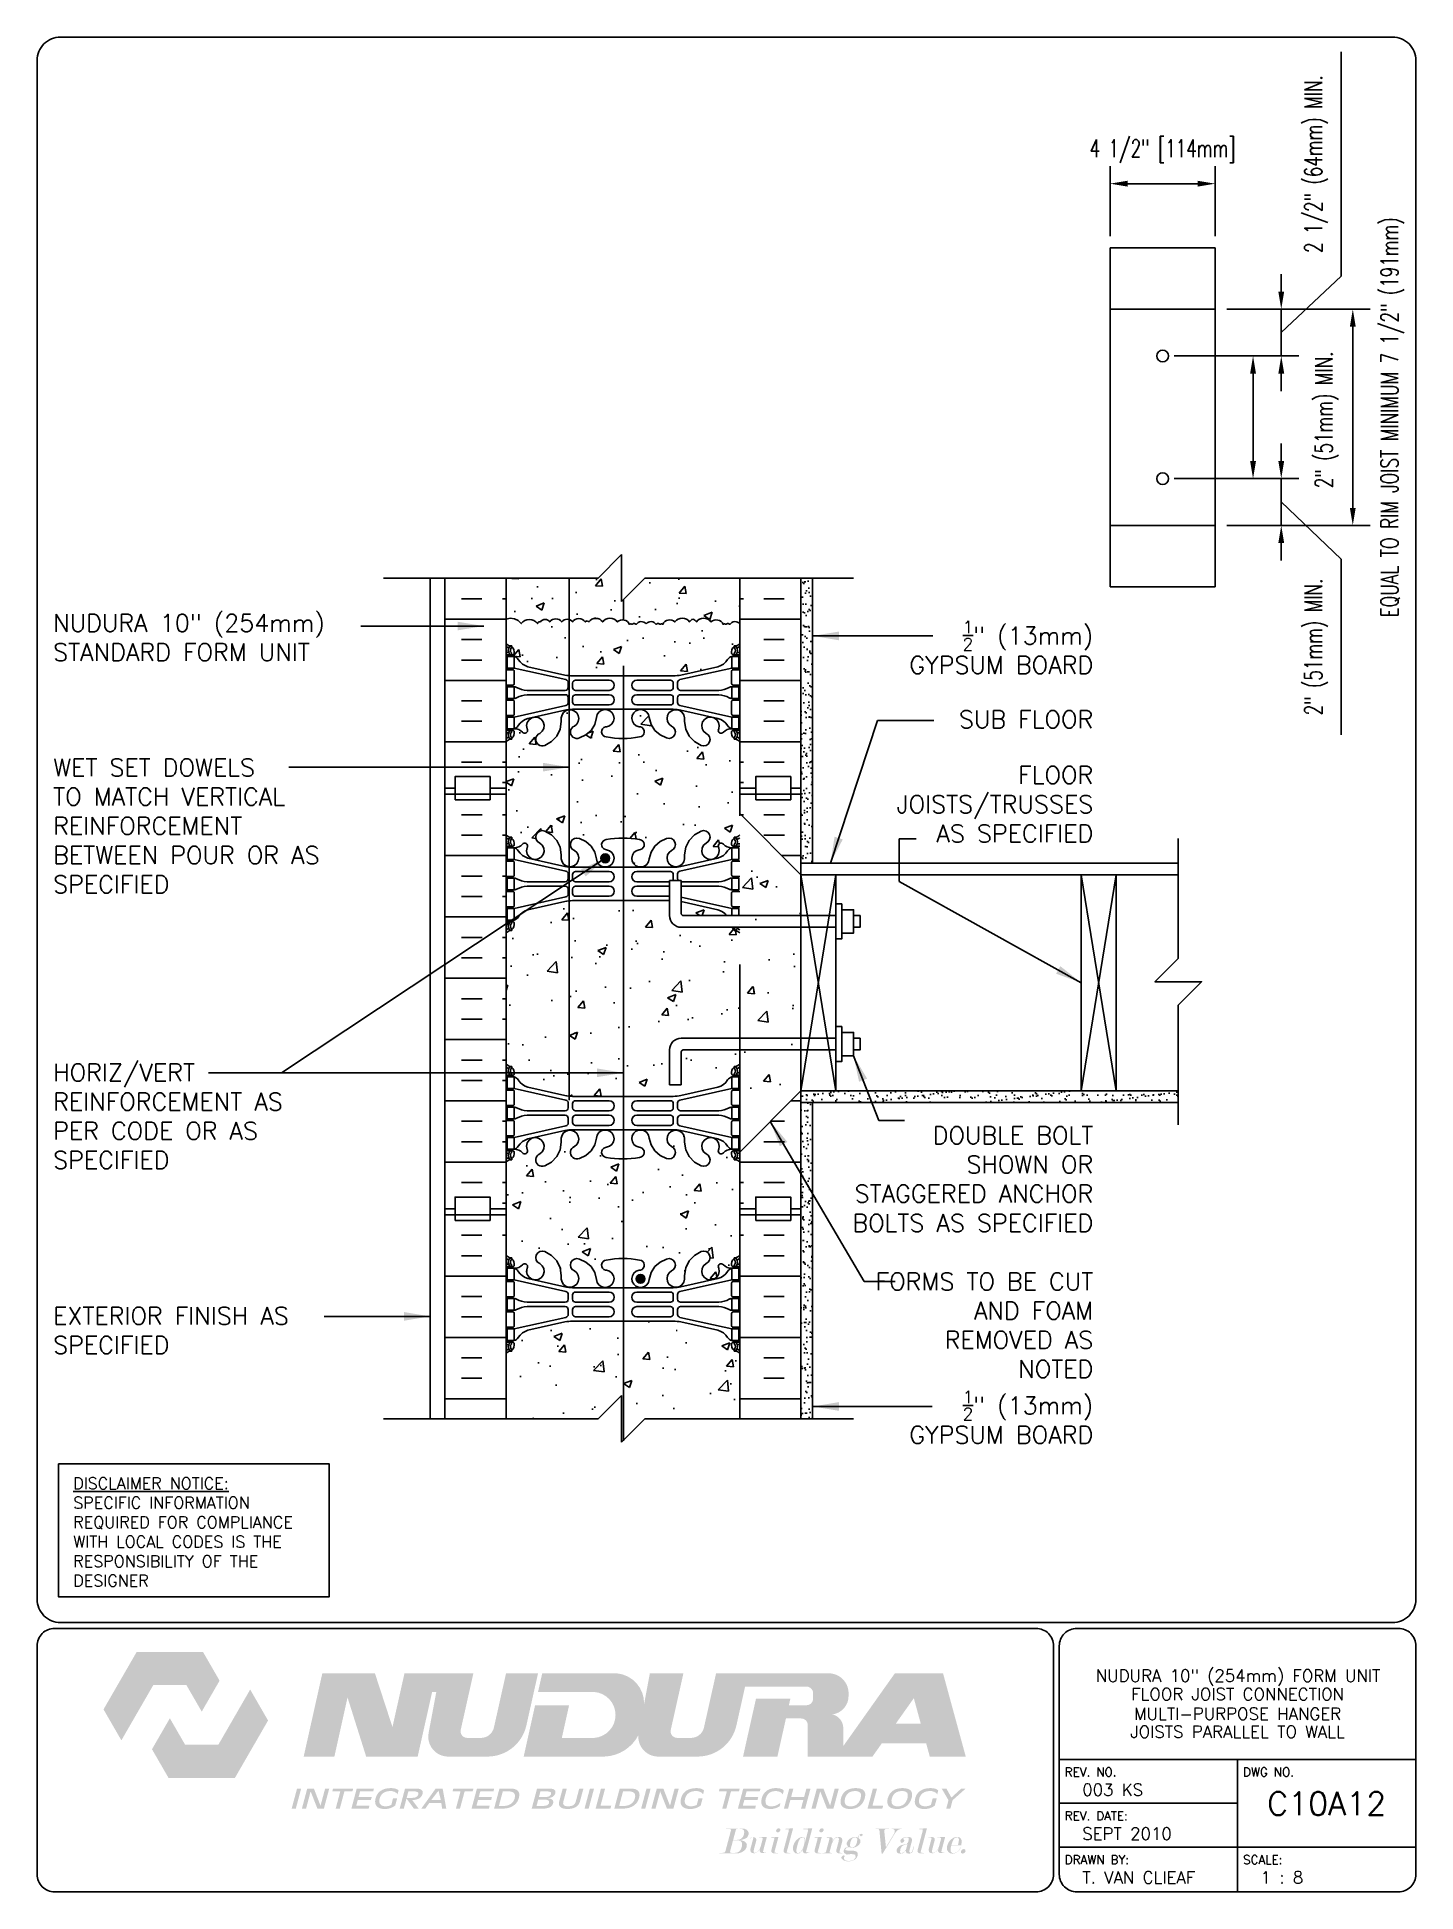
# Paper-space layout 'C10A12' of a CAD drawing. Header units: inches. Extents: x 0.42 to 7.8, y 0.49 to 10.41.
# The model-space entities are those that its viewports show. They can reach past a viewport. Long polylines and large blocks are cut down to what shows.
import ezdxf
from ezdxf.enums import TextEntityAlignment as Align

# ---------------------------------------------------------------- set-up
doc = ezdxf.new("R2010")
doc.units = ezdxf.units.IN
doc.header["$MEASUREMENT"] = 0
doc.header["$PDMODE"] = 3
doc.header["$PDSIZE"] = 0.0625
doc.linetypes.add('DASHED2', pattern=[0.375, 0.25, -0.125])
doc.linetypes.add('HIDDEN2', pattern=[0.1875, 0.125, -0.0625])
for name, color, linetype in [('HATCH', 12, 'Continuous'), ('LINE15', 9, 'Continuous'), ('LINE18', 9, 'Continuous'), ('line25', 2, 'Continuous'), ('LINE3', 3, 'Continuous'), ('LINE50', 5, 'Continuous'), ('LINE9', 9, 'Continuous'), ('LOGO', 7, 'Continuous'), ('TBK_LINE65', 3, 'Continuous'), ('TBK_TEXT', 4, 'Continuous'), ('TEXT', 4, 'Continuous'), ('Web_Edge', 9, 'Continuous')]:
    doc.layers.add(name, color=color, linetype=linetype)
doc.styles.add('DIM', font='romans.shx', dxfattribs={"width": 0.7})
doc.styles.add('ROMANS', font='romans.shx', dxfattribs={"height": 0.75})
doc.dimstyles.new('ext_12', dxfattribs={"dimscale": 12, "dimtxt": 0.09375, "dimasz": 0.09375, "dimexe": 0.09375, "dimexo": 0.0625, "dimgap": 0.0625, "dimtad": 1, "dimdec": 1, "dimzin": 3, "dimdsep": 46, "dimlunit": 4, "dimtxsty": 'DIM', "dimcen": 0.09, "dimdle": 0.09375, "dimclrt": 4, "dimadec": 0, "dimazin": 0, "dimtfac": 1, "dimtdec": 1, "dimtmove": 2, "dimatfit": 3, "dimfxl": 1, "dimfrac": 2, "dimtolj": 1, "dimtzin": 0, "dimarcsym": 0})
doc.dimstyles.new('ext_8', dxfattribs={"dimscale": 8, "dimtxt": 0.09375, "dimasz": 0.09375, "dimexe": 0.09375, "dimexo": 0.0625, "dimgap": 0.0625, "dimtad": 1, "dimdec": 1, "dimzin": 3, "dimdsep": 46, "dimlunit": 4, "dimtxsty": 'DIM', "dimcen": 0.09, "dimdle": 0.09375, "dimclrt": 4, "dimadec": 0, "dimazin": 0, "dimtfac": 1, "dimtdec": 1, "dimtmove": 2, "dimatfit": 3, "dimfxl": 1, "dimfrac": 2, "dimtolj": 1, "dimtzin": 0, "dimarcsym": 0})
pattern_1 = [(37.5, (77.33635, 15.8323), (-0.0157483, 0.48170594), [0, -0.38, 0, -0.425, 0, -0.40625]), (7.5, (77.33635, 15.8323), (0.4424442, 0.7055365), [0, -0.205, 0, -0.3425, 0, -0.13125]), (327.5, (77.02885, 15.8323), (0.7785355, 0.0014148), [0, -0.125, 0, -0.45, 0, -0.5875]), (317.5, (77.02885, 15.8323), (0.7515317, 0.219419), [0, -0.0625, 0, -0.295, 0, -0.3375])]

psp = doc.layouts.new('C10A12')

# ---------------------------------------------------------------- texts
at = {"layer": 'TBK_TEXT', "color": 7, "style": 'ROMANS'}
for s, p in [('REV. NO.', (5.9215, 1.107)), ('DWG NO.', (6.876, 1.107)), ('REV. DATE:', (5.9215, 0.8726)), ('DRAWN BY:', (5.9215, 0.6382)), ('SCALE:', (6.876, 0.6382))]:
    psp.add_text(s, height=0.04688, dxfattribs=at).set_placement(p)
at = {"layer": 'TEXT', "insert": (0.6134, 2.7065), "char_height": 0.0625, "width": 1.41371, "attachment_point": 1, "style": 'ROMANS'}
psp.add_mtext('{\\Fromans.shx|c1;\\LDISCLAIMER NOTICE:\\l\\PSPECIFIC INFORMATION REQUIRED FOR COMPLIANCE WITH LOCAL CODES IS THE RESPONSIBILITY OF THE DESIGNER}', dxfattribs=at)

msp = doc.modelspace()

# ---------------------------------------------------------------- texts
at = {"layer": 'TEXT', "char_height": 0.75, "style": 'ROMANS'}
for s, insert, width, attachment_point in [('NUDURA 10" (254mm)\\PSTANDARD FORM UNIT', (156.397, 155.602), 13.16906, 4), ('\\A1;{\\H0.7x;\\S1/2;}" (13mm) GYPSUM BOARD', (200.941, 155.185), 9.34292, 6), ('\\A1;{\\H1x;SUB FLOOR}', (200.941, 152.106), 11.43486, 6), ('WET SET DOWELS \\PTO MATCH VERTICAL\\PREINFORCEMENT BETWEEN POUR OR AS SPECIFIED', (156.397, 147.542), 12.96959, 4), ('\\A1;FLOOR JOISTS/TRUSSES \\PAS SPECIFIED', (200.941, 148.468), 11.43486, 6), ('HORIZ/VERT REINFORCEMENT AS PER CODE OR AS SPECIFIED', (156.397, 135.112), 12.96959, 4), ('DOUBLE BOLT SHOWN OR STAGGERED ANCHOR BOLTS AS SPECIFIED', (200.941, 132.42), 11.43486, 6), ('FORMS TO BE CUT AND FOAM REMOVED AS NOTED', (200.941, 126.165), 10.52477, 6), ('EXTERIOR FINISH AS SPECIFIED', (156.397, 125.942), 12.96959, 4), ('\\A1;{\\H0.7x;\\S1/2;}" (13mm) GYPSUM BOARD', (200.941, 122.229), 9.12069, 6)]:
    msp.add_mtext(s, dxfattribs=dict(at, insert=insert, width=width, attachment_point=attachment_point))

# ---------------------------------------------------------------- blocks, each defined once
blk = doc.blocks.new('TITLEBLOCK-Tag')
at = {"style": 'ROMANS'}
for tag, height, p in [('TITLE_LINE_1', 0.065, (0.927, -0.1328)), ('TITLE_LINE_2', 0.065, (0.9294, -0.2258)), ('CENTRE-LINE-3', 0.065, (0.927, -0.3246)), ('TITLE_LINE_4', 0.065, (0.927, -0.4299)), ('TITLE_LINE_5', 0.065, (0.927, -0.526)), ('DWG', 0.125, (1.4043, -0.9102))]:
    blk.add_attdef(tag, text='', height=height, dxfattribs=at).set_placement(p, align=Align.MIDDLE_CENTER)
for tag, p in [('LATEST_REVISION', (0.0954, -0.8366)), ('REVISION_DATE', (0.0954, -1.071)), ('DRAWN_BY', (0.0954, -1.3053)), ('SCALE', (1.0499, -1.3053))]:
    blk.add_attdef(tag, text='', height=0.065, dxfattribs=at).set_placement(p, align=Align.MIDDLE_LEFT)
blk = doc.blocks.new('*D1')
at = {"layer": 'Defpoints', "color": 0, "transparency": 16777216}
for p in [(201.662, 175.034), (201.662, 172.282), (206.162, 172.282)]:
    blk.add_point(p, dxfattribs=at)
at = {"layer": 'TEXT', "color": 0, "lineweight": -2, "transparency": 16777216}
for p, q in [((201.662, 172.782), (201.662, 175.784)), ((206.162, 172.782), (206.162, 175.784)), ((205.412, 175.034), (202.412, 175.034))]:
    blk.add_line(p, q, dxfattribs=at)
at = {"layer": 'TEXT', "color": 0, "transparency": 16777216}
for points in [[(202.412, 175.159), (202.412, 174.909), (201.662, 175.034)], [(205.412, 175.159), (205.412, 174.909), (206.162, 175.034)]]:
    blk.add_solid(points, dxfattribs=at)
at = {"layer": 'TEXT', "color": 4, "transparency": 16777216, "insert": (203.912, 176.42), "char_height": 0.75, "attachment_point": 5, "style": 'DIM'}
blk.add_mtext('\\A1;4 1/2" [114mm]', dxfattribs=at)
blk = doc.blocks.new('*D2')
at = {"layer": 'Defpoints', "color": 0, "transparency": 16777216}
for p in [(206.162, 169.657), (206.162, 160.407), (212.055, 160.407)]:
    blk.add_point(p, dxfattribs=at)
at = {"layer": 'TEXT', "color": 0, "lineweight": -2, "transparency": 16777216}
for p, q in [((206.662, 169.657), (212.805, 169.657)), ((212.055, 168.907), (212.055, 161.157)), ((206.662, 160.407), (212.805, 160.407))]:
    blk.add_line(p, q, dxfattribs=at)
at = {"layer": 'TEXT', "color": 0, "transparency": 16777216}
for points in [[(211.93, 168.907), (212.18, 168.907), (212.055, 169.657)], [(211.93, 161.157), (212.18, 161.157), (212.055, 160.407)]]:
    blk.add_solid(points, dxfattribs=at)
at = {"layer": 'TEXT', "color": 4, "transparency": 16777216, "insert": (213.75, 165.032), "char_height": 0.75, "attachment_point": 5, "rotation": 90, "style": 'DIM'}
blk.add_mtext('\\A1;EQUAL TO RIM JOIST MINIMUM 7 1/2" (191mm) ', dxfattribs=at)
blk = doc.blocks.new('*D3')
at = {"layer": 'Defpoints', "color": 0, "transparency": 16777216}
for p in [(203.912, 162.407), (208.991, 162.407), (206.162, 160.407)]:
    blk.add_point(p, dxfattribs=at)
at = {"layer": 'TEXT', "color": 0, "lineweight": -2, "transparency": 16777216}
for p, q in [((208.991, 163.157), (208.991, 163.907)), ((204.412, 162.407), (209.741, 162.407)), ((208.991, 160.407), (208.991, 162.407)), ((208.991, 160.407), (208.991, 162.407)), ((208.991, 161.407), (211.562, 158.963)), ((206.662, 160.407), (209.741, 160.407)), ((208.991, 159.657), (208.991, 158.907)), ((211.562, 158.963), (211.562, 151.438))]:
    blk.add_line(p, q, dxfattribs=at)
at = {"layer": 'TEXT', "color": 0, "transparency": 16777216}
for points in [[(208.866, 163.157), (209.116, 163.157), (208.991, 162.407)], [(208.866, 159.657), (209.116, 159.657), (208.991, 160.407)]]:
    blk.add_solid(points, dxfattribs=at)
at = {"layer": 'TEXT', "color": 4, "transparency": 16777216, "insert": (210.491, 155.2), "char_height": 0.75, "attachment_point": 5, "rotation": 90, "style": 'DIM'}
blk.add_mtext('\\A1;2" (51mm) MIN.', dxfattribs=at)
blk = doc.blocks.new('*D4')
at = {"layer": 'Defpoints', "color": 0, "transparency": 16777216}
for p in [(203.912, 167.657), (207.783, 167.657), (203.912, 162.407)]:
    blk.add_point(p, dxfattribs=at)
at = {"layer": 'TEXT', "color": 0, "lineweight": -2, "transparency": 16777216}
for p, q in [((204.412, 167.657), (208.533, 167.657)), ((207.783, 163.157), (207.783, 166.907)), ((204.412, 162.407), (208.533, 162.407))]:
    blk.add_line(p, q, dxfattribs=at)
at = {"layer": 'TEXT', "color": 0, "transparency": 16777216}
for points in [[(207.658, 166.907), (207.908, 166.907), (207.783, 167.657)], [(207.658, 163.157), (207.908, 163.157), (207.783, 162.407)]]:
    blk.add_solid(points, dxfattribs=at)
at = {"layer": 'TEXT', "color": 4, "transparency": 16777216, "insert": (210.937, 164.922), "char_height": 0.75, "attachment_point": 5, "rotation": 90, "style": 'DIM'}
blk.add_mtext('\\A1;2" (51mm) MIN.', dxfattribs=at)
blk = doc.blocks.new('*D5')
at = {"layer": 'Defpoints', "color": 0, "transparency": 16777216}
for p in [(206.162, 169.657), (208.991, 169.657), (203.912, 167.657)]:
    blk.add_point(p, dxfattribs=at)
at = {"layer": 'TEXT', "color": 0, "lineweight": -2, "transparency": 16777216}
for p, q in [((211.562, 171.072), (211.562, 180.672)), ((208.991, 170.407), (208.991, 171.157)), ((208.991, 168.657), (211.562, 171.072)), ((206.662, 169.657), (209.741, 169.657)), ((208.991, 167.657), (208.991, 169.657)), ((208.991, 167.657), (208.991, 169.657)), ((204.412, 167.657), (209.741, 167.657)), ((208.991, 166.907), (208.991, 166.157))]:
    blk.add_line(p, q, dxfattribs=at)
at = {"layer": 'TEXT', "color": 0, "transparency": 16777216}
for points in [[(208.866, 170.407), (209.116, 170.407), (208.991, 169.657)], [(208.866, 166.907), (209.116, 166.907), (208.991, 167.657)]]:
    blk.add_solid(points, dxfattribs=at)
at = {"layer": 'TEXT', "color": 4, "transparency": 16777216, "insert": (210.491, 175.872), "char_height": 0.75, "attachment_point": 5, "rotation": 90, "style": 'DIM'}
blk.add_mtext('\\A1;2 1/2" (64mm) MIN.', dxfattribs=at)

# ---------------------------------------------------------------- dimensions: what is measured, and where the dimension line sits
at = {"layer": 'TEXT'}
for base, p1, p2, text, override, picture, middle in [((208.991, 169.657), (203.912, 167.657), (206.162, 169.657), '2 1/2" (64mm) MIN.', {"dimtmove": 1}, '*D5', (211.562, 171.572)), ((207.783, 167.657), (203.912, 162.407), (203.912, 167.657), '2" (51mm) MIN.', {"dimtmove": 2}, '*D4', (210.937, 164.922)), ((208.991, 162.407), (206.162, 160.407), (203.912, 162.407), '2" (51mm) MIN.', {"dimtmove": 1}, '*D3', (211.562, 158.463))]:
    dim = msp.add_linear_dim(base=base, p1=p1, p2=p2, angle=90, text=text, dimstyle='ext_8', override=override, dxfattribs=at)
    dim.commit()
    dim.dimension.update_dxf_attribs({"geometry": picture, "text_midpoint": middle, "dimtype": 160})
dim = msp.add_linear_dim(base=(201.662, 175.034), p1=(206.162, 172.282), p2=(201.662, 172.282), dimstyle='ext_8', dxfattribs=at)
dim.commit()
dim.dimension.update_dxf_attribs({"geometry": '*D1', "text_midpoint": (203.912, 176.42), "dimtype": 160})
dim = msp.add_linear_dim(base=(212.055, 160.407), p1=(206.162, 169.657), p2=(206.162, 160.407), angle=90, text='EQUAL TO RIM JOIST MINIMUM 7 1/2" (191mm) ', dimstyle='ext_8', dxfattribs=at)
dim.commit()
dim.dimension.update_dxf_attribs({"geometry": '*D2', "text_midpoint": (213.75, 165.032), "dimtype": 160})

# ---------------------------------------------------------------- hatches: boundary and pattern name
at = {"layer": 'HATCH'}
h = msp.add_hatch(dxfattribs=at)
h.set_pattern_fill('AR-CONC', color=256, scale=0.5, style=0)
h.set_pattern_definition([(50, (175.7974, 121.1526), (3.5863, -0.31376), [0.375, -4.125]), (355, (175.7974, 121.1526), (-0.69376, 3.76096), [0.3, -3.3]), (100.451, (176.0963, 121.1264), (2.89255, 3.4472), [0.3187, -3.5057]), (46.184, (175.7974, 122.1526), (5.3362, -0.8276), [0.5625, -6.1875]), (96.636, (176.242, 122.0836), (4.6733, 4.8706), [0.47805, -5.25856]), (351.184, (175.7974, 122.1526), (4.6733, 4.8706), [0.45, -4.95]), (21, (176.2974, 121.9026), (2.98454, -2.0131), [0.375, -4.125]), (326, (176.2974, 121.9026), (1.21658, 3.62575), [0.3, -3.3]), (71.451, (176.546, 121.7348), (4.2011, 1.61265), [0.3187, -3.5057]), (37.5, (175.7974, 121.1526), (0.0608, 1.66447), [0, -3.26, 0, -3.35, 0, -3.3125]), (7.5, (175.7974, 121.1526), (1.31535, 1.97206), [0, -1.91, 0, -3.185, 0, -1.2625]), (327.5, (174.6824, 121.1526), (2.66911, -0.112774), [0, -1.25, 0, -3.9, 0, -5.175]), (317.5, (174.1824, 121.1526), (2.91593, 0.50052), [0, -1.625, 0, -2.59, 0, -3.675])])
h.paths.add_polyline_path([(180.735, 159.153), (179.735, 158.153), (175.797, 158.153), (175.797, 156.395, -0.34551), (176.442, 156.2, -0.520567), (177.139, 156.2, -0.520567), (177.262, 156.273, -0.520567), (177.666, 156.273, -0.520567), (178.18, 156.273, -0.520567), (178.633, 156.273, -0.520567), (179.183, 156.273, -0.520567), (179.342, 156.273, -0.520567), (179.93, 156.273, -0.520567), (180.554, 156.273, -0.520567), (181.08, 156.163, -0.520567), (181.191, 156.163, -0.520567), (181.362, 156.163, -0.520567), (181.79, 156.187, -0.520567), (182.219, 156.163, -0.520567), (182.39, 156.163, -0.520567), (182.5, 156.163, -0.520567), (183.026, 156.273, -0.520567), (183.651, 156.273, -0.135269), (183.797, 156.395, -0.135269), (183.944, 156.273, -0.520567), (184.568, 156.273, -0.520567), (185.095, 156.163, -0.520567), (185.205, 156.163, -0.520567), (185.376, 156.163, -0.506953), (185.797, 156.196), (185.797, 158.153), (181.735, 158.153), (180.735, 157.153)])
h = msp.add_hatch(dxfattribs=at)
h.set_pattern_fill('AR-SAND', color=256, scale=0.25, style=0)
h.set_pattern_definition(pattern_1)
h.paths.add_polyline_path([(188.922, 158.153), (188.422, 158.153), (188.422, 149.153), (188.422, 145.953), (188.922, 145.953)])
h = msp.add_hatch(dxfattribs=at)
h.set_pattern_fill('AR-CONC', color=256, scale=0.5)
h.paths.add_polyline_path([(185.456, 154.799, 0.155529), (185.281, 154.665, -0.180914), (184.863, 154.353), (183.282, 154, -0.054974), (182.955, 153.964), (180.797, 153.964), (178.64, 153.964, -0.054974), (178.313, 154), (176.732, 154.353, -0.180914), (176.314, 154.665, 0.155529), (176.138, 154.799), (176.138, 154.299), (175.838, 154.299), (175.838, 154.799), (175.943, 154.799), (175.943, 154.869), (175.797, 154.869), (175.797, 156.393), (175.792, 156.393, -0.348494), (176.442, 156.2, -0.520567), (177.139, 156.2, -0.520567), (177.262, 156.273, -0.520567), (177.666, 156.273, -0.520567), (178.18, 156.273, -0.520567), (178.633, 156.273, -0.520567), (179.183, 156.273, -0.520567), (179.342, 156.273, -0.520567), (179.93, 156.273, -0.520567), (180.554, 156.273, -0.520567), (181.08, 156.163, -0.520567), (181.191, 156.163, -0.520567), (181.362, 156.163, -0.520567), (181.79, 156.187, -0.520567), (182.219, 156.163, -0.520567), (182.39, 156.163, -0.520567), (182.5, 156.163, -0.520567), (183.026, 156.273, -0.520567), (183.651, 156.273, -0.135269), (183.797, 156.395, -0.135269), (183.944, 156.273, -0.520567), (184.568, 156.273, -0.520567), (185.095, 156.163, -0.520567), (185.205, 156.163, -0.520567), (185.376, 156.163, -0.506953), (185.797, 156.196), (185.797, 154.869), (185.651, 154.869), (185.651, 154.799), (185.756, 154.799), (185.756, 154.299), (185.456, 154.299)])
h.paths.add_polyline_path([(185.561, 155.206), (185.561, 155.248), (185.651, 155.248, -0.017922), (185.618, 155.234, 0.023511), (185.597, 155.225, -0.345847), (185.651, 155.212, -0.373584), (185.642, 154.885, -1), (185.576, 154.945, 0.373015), (185.581, 155.155, -0.503778), (185.596, 155.226, 0.040132)], flags=16)
h.paths.add_polyline_path([(175.998, 155.225, -0.498303), (176.013, 155.155, 0.373015), (176.019, 154.945, -1), (175.953, 154.885, -0.373584), (175.944, 155.212, -0.348752), (175.999, 155.226, 0.023531), (175.977, 155.234, -0.017922), (175.943, 155.248), (176.033, 155.248), (176.033, 155.206, 0.040089)], flags=16)
h.paths.add_polyline_path([(185.797, 151.153, 0.08841), (185.651, 151.25), (185.561, 151.25), (185.561, 151.292, -0.249069), (185.451, 151.499), (185.451, 151.566, -0.414214), (185.514, 151.629), (185.561, 151.629), (185.561, 151.699), (185.456, 151.699, 0.231736), (185.099, 151.548, -0.940476), (184.901, 151.7, 2.135543), (184.36, 151.5, -1), (184.147, 150.989, -0.311223), (183.438, 152.005), (183.438, 152.17, 1.661382), (182.877, 151.817, -1), (182.664, 151.306, -0.307094), (181.925, 152.202, 1.604516), (181.366, 151.826, 0.055617), (181.546, 151.78, -0.843243), (181.511, 151.348, -0.047544), (180.797, 151.283, -0.047544), (180.084, 151.348, -0.843243), (180.049, 151.78, 0.055617), (180.229, 151.826, 1.604516), (179.67, 152.202, -0.307094), (178.931, 151.306, -1), (178.718, 151.817, 1.661382), (178.157, 152.17), (178.157, 152.025, -0.316114), (177.448, 150.989, -1), (177.235, 151.5, 2.135543), (176.694, 151.7, -0.940447), (176.496, 151.548, 0.23174), (176.138, 151.699), (176.033, 151.699), (176.033, 151.629), (176.081, 151.629, -0.414214), (176.143, 151.566), (176.143, 151.499, -0.249069), (176.033, 151.292), (176.033, 151.25), (175.943, 151.25, 0.088416), (175.797, 151.153), (175.797, 149.437), (176.123, 149.562), (176.021, 149.259), (175.797, 149.409), (175.797, 149.153), (175.797, 147.153, 0.088416), (175.943, 147.055), (176.033, 147.055), (176.033, 147.014, -0.249069), (176.143, 146.806), (176.143, 146.739, -0.414214), (176.081, 146.676), (176.033, 146.676), (176.033, 146.606), (176.138, 146.606, 0.231736), (176.496, 146.757, -0.940476), (176.694, 146.606, 2.135543), (177.235, 146.805, -1), (177.448, 147.316, -0.311223), (178.157, 146.3), (178.157, 146.135, 1.661382), (178.718, 146.488, -1), (178.931, 146.999, -0.307094), (179.67, 146.103, 1.604516), (180.229, 146.479, 0.055617), (180.049, 146.525, -0.843243), (180.084, 146.957, -0.047544), (180.797, 147.022, -0.047544), (181.511, 146.957, -0.843243), (181.546, 146.525, 0.055617), (181.366, 146.479, 1.604516), (181.925, 146.103, -0.307094), (182.664, 146.999, -1), (182.877, 146.488, 1.661382), (183.438, 146.135), (183.438, 146.281, -0.316114), (184.147, 147.316, -1), (184.36, 146.805, 2.135543), (184.901, 146.606, -0.940447), (185.099, 146.757, 0.23174), (185.456, 146.606), (185.561, 146.606), (185.561, 146.676), (185.514, 146.676, -0.414214), (185.451, 146.739), (185.451, 146.806, -0.249069), (185.561, 147.014), (185.561, 147.055), (185.651, 147.055, 0.08841), (185.797, 147.153), (185.797, 148.078)])
h.paths.add_polyline_path([(185.797, 142.96, 0.08841), (185.651, 143.058), (185.561, 143.058), (185.561, 143.099, -0.137883), (185.474, 143.203), (183.294, 143.203, -0.414214), (182.794, 143.703), (182.794, 144.341), (180.797, 144.341), (178.64, 144.341, 0.054974), (178.313, 144.305), (176.732, 143.952, 0.17445), (176.324, 143.656, -0.168672), (176.138, 143.506), (176.033, 143.506), (176.033, 143.436), (176.081, 143.436, -0.414214), (176.143, 143.374), (176.143, 143.306, -0.249069), (176.033, 143.099), (176.033, 143.058), (175.943, 143.058, 0.088416), (175.797, 142.96), (175.797, 137.345, 0.088416), (175.943, 137.248), (176.033, 137.248), (176.033, 137.206, -0.249069), (176.143, 136.999), (176.143, 136.931, -0.414214), (176.081, 136.869), (176.033, 136.869), (176.033, 136.799), (176.138, 136.799, -0.168672), (176.324, 136.649, 0.17445), (176.732, 136.353), (178.313, 136, 0.054974), (178.64, 135.964), (180.797, 135.964), (182.955, 135.964, 0.054974), (183.282, 136), (184.863, 136.353, 0.17445), (185.27, 136.649, -0.168672), (185.456, 136.799), (185.561, 136.799), (185.561, 136.869), (185.514, 136.869, -0.414214), (185.451, 136.931), (185.451, 136.999, -0.249069), (185.561, 137.206), (185.561, 137.248), (185.651, 137.248, 0.08841), (185.797, 137.345), (185.797, 137.953), (183.394, 137.953, 0.414214), (183.294, 137.853), (183.294, 136.453), (182.794, 136.453), (182.794, 137.953, -0.414214), (183.294, 138.453), (185.797, 138.453)])
h.paths.add_polyline_path([(183.294, 144.302), (183.294, 143.803, 0.414214), (183.394, 143.703), (185.236, 143.703, 0.154445), (184.863, 143.952)], flags=17)
h.paths.add_polyline_path([(185.797, 131.153), (185.797, 133.153, 0.08841), (185.651, 133.25), (185.561, 133.25), (185.561, 133.292, -0.249069), (185.451, 133.499), (185.451, 133.566, -0.414214), (185.514, 133.629), (185.561, 133.629), (185.561, 133.699), (185.456, 133.699, 0.231736), (185.099, 133.548, -0.940476), (184.901, 133.7, 2.135543), (184.36, 133.5, -1), (184.147, 132.989, -0.311223), (183.438, 134.005), (183.438, 134.17, 1.661382), (182.877, 133.817, -1), (182.664, 133.306, -0.307094), (181.925, 134.202, 1.604516), (181.366, 133.826, 0.055617), (181.546, 133.78, -0.843243), (181.511, 133.348, -0.047544), (180.797, 133.283, -0.047544), (180.084, 133.348, -0.843243), (180.049, 133.78, 0.055617), (180.229, 133.826, 1.604516), (179.67, 134.202, -0.307094), (178.931, 133.306, -1), (178.718, 133.817, 1.661382), (178.157, 134.17), (178.157, 134.025, -0.316114), (177.448, 132.989, -1), (177.235, 133.5, 2.135543), (176.694, 133.7, -0.940447), (176.496, 133.548, 0.23174), (176.138, 133.699), (176.033, 133.699), (176.033, 133.629), (176.081, 133.629, -0.414214), (176.143, 133.566), (176.143, 133.499, -0.249069), (176.033, 133.292), (176.033, 133.25), (175.943, 133.25, 0.088416), (175.797, 133.153), (175.797, 131.153), (175.797, 129.153, 0.088416), (175.943, 129.055), (176.033, 129.055), (176.033, 129.014, -0.249069), (176.143, 128.806), (176.143, 128.739, -0.414214), (176.081, 128.676), (176.033, 128.676), (176.033, 128.606), (176.138, 128.606, 0.231736), (176.496, 128.757, -0.940476), (176.694, 128.606, 2.135543), (177.235, 128.805, -1), (177.448, 129.316, -0.311223), (178.157, 128.3), (178.157, 128.135, 1.661382), (178.718, 128.488, -1), (178.931, 128.999, -0.307094), (179.67, 128.103, 1.604516), (180.229, 128.479, 0.055617), (180.049, 128.525, -0.843243), (180.084, 128.957, -0.047544), (180.797, 129.022, -0.047544), (181.511, 128.957, -0.843243), (181.546, 128.525, 0.055617), (181.366, 128.479, 1.604516), (181.925, 128.103, -0.307094), (182.664, 128.999, -1), (182.877, 128.488, 1.661382), (183.438, 128.135), (183.438, 128.281, -0.316114), (184.147, 129.316, -1), (184.36, 128.805, 2.135543), (184.901, 128.606, -0.940447), (185.099, 128.757, 0.23174), (185.456, 128.606), (185.561, 128.606), (185.561, 128.676), (185.514, 128.676, -0.414214), (185.451, 128.739), (185.451, 128.806, -0.249069), (185.561, 129.014), (185.561, 129.055), (185.651, 129.055, 0.08841), (185.797, 129.153)])
h.paths.add_polyline_path([(185.797, 124.96, 0.08841), (185.651, 125.058), (185.561, 125.058), (185.561, 125.099, -0.249069), (185.451, 125.306), (185.451, 125.374, -0.414214), (185.514, 125.436), (185.561, 125.436), (185.561, 125.506), (185.456, 125.506, -0.168672), (185.27, 125.656, 0.17445), (184.863, 125.952), (183.282, 126.305, 0.054974), (182.955, 126.341), (180.797, 126.341), (178.64, 126.341, 0.054974), (178.313, 126.305), (176.732, 125.952, 0.17445), (176.324, 125.656, -0.168672), (176.138, 125.506), (176.033, 125.506), (176.033, 125.436), (176.081, 125.436, -0.414214), (176.143, 125.374), (176.143, 125.306, -0.249069), (176.033, 125.099), (176.033, 125.058), (175.943, 125.058, 0.088416), (175.797, 124.96), (175.797, 122.153), (179.735, 122.153), (180.735, 123.153), (180.735, 121.153), (181.735, 122.153), (185.797, 122.153)])
h = msp.add_hatch(dxfattribs=at)
h.set_pattern_fill('INSUL', color=256, scale=7, style=0)
h.set_pattern_definition([(0, (-2750.3642, -265.857), (0, 2.625), []), (0, (-2750.3642, -264.982), (0, 2.625), [0.875, -0.875]), (0, (-2750.3642, -264.107), (0, 2.625), [0.875, -0.875])])
h.paths.add_polyline_path([(173.172, 131.153), (173.61, 131.153), (173.61, 131.653), (175.11, 131.653), (175.11, 131.153), (175.797, 131.153), (175.797, 149.153), (175.11, 149.153), (175.11, 149.653), (173.61, 149.653), (173.61, 149.153), (173.172, 149.153)])
h = msp.add_hatch(dxfattribs=at)
h.set_pattern_fill('INSUL', color=256, scale=7, style=0)
h.set_pattern_definition([(180, (3111.959, -265.857), (0, 2.625), []), (180, (3111.959, -264.982), (0, 2.625), [0.875, -0.875]), (180, (3111.959, -264.107), (0, 2.625), [0.875, -0.875])])
h.paths.add_polyline_path([(188.422, 136.203), (185.797, 133.578), (185.797, 131.153), (186.485, 131.153), (186.485, 131.653), (187.985, 131.653), (187.985, 131.153), (188.422, 131.153)])
h.paths.add_polyline_path([(185.797, 148.078), (188.422, 145.453), (188.422, 149.153), (187.985, 149.153), (187.985, 149.653), (186.485, 149.653), (186.485, 149.153), (185.797, 149.153)])
h = msp.add_hatch(dxfattribs=at)
h.set_pattern_fill('AR-CONC', color=256, scale=0.5, style=0)
h.set_pattern_definition([(50, (52.3734, -14.4367), (3.5863, -0.31376), [0.375, -4.125]), (355, (52.3734, -14.4367), (-0.693757, 3.76096), [0.3, -3.3]), (100.4514, (52.6722, -14.4628), (2.892547, 3.4472), [0.3187, -3.50571]), (46.1842, (52.3734, -13.4367), (5.336205, -0.827595), [0.5625, -6.1875]), (96.6356, (52.818, -13.5056), (4.67331, 4.87059), [0.47805, -5.25856]), (351.1842, (52.3734, -13.4367), (4.67331, 4.8706), [0.45, -4.95]), (21, (52.8734, -13.6867), (2.984535, -2.013094), [0.375, -4.125]), (326, (52.8734, -13.6867), (1.216577, 3.62575), [0.3, -3.3]), (71.4514, (53.122, -13.8544), (4.201113, 1.61265), [0.3187, -3.50571]), (37.5, (52.3734, -14.4367), (0.060799, 1.664469), [0, -3.26, 0, -3.35, 0, -3.3125]), (7.5, (52.3734, -14.4367), (1.315348, 1.972059), [0, -1.91, 0, -3.185, 0, -1.2625]), (327.5, (51.2584, -14.4367), (2.669112, -0.112774), [0, -1.25, 0, -3.9, 0, -5.175]), (317.5, (50.7584, -14.4367), (2.91593, 0.500525), [0, -1.625, 0, -2.59, 0, -3.675])])
h.paths.add_polyline_path([(188.422, 142.89), (185.797, 142.89), (185.797, 138.765), (188.422, 138.765)])
h.paths.add_polyline_path([(188.422, 137.328), (188.422, 138.265), (185.797, 138.265), (185.797, 134.703)])
h.paths.add_polyline_path([(185.797, 146.953), (185.797, 143.39), (188.422, 143.39), (188.422, 144.328)])
h = msp.add_hatch(dxfattribs=at)
h.set_pattern_fill('AR-SAND', color=256, scale=0.25, style=0)
h.set_pattern_definition(pattern_1)
h.paths.add_polyline_path([(188.422, 136.203), (188.422, 135.703), (204.578, 135.703), (204.578, 136.203)])
h = msp.add_hatch(dxfattribs=at)
h.set_pattern_fill('AR-SAND', color=256, scale=0.25, style=0)
h.set_pattern_definition(pattern_1)
h.paths.add_polyline_path([(188.922, 135.703), (188.422, 135.703), (188.422, 131.153), (188.422, 122.153), (188.922, 122.153)])
at = {"layer": 'LINE3'}
for points in [[(179.854, 146.154, 1), (180.229, 146.154, 1)], [(181.366, 128.154, 1), (181.741, 128.154, 1)]]:
    msp.add_hatch(color=256, dxfattribs=at).paths.add_polyline_path(points)

# ---------------------------------------------------------------- linework, layer by layer
at = {"layer": 'HATCH'}
for p, q in [((173.886, 158.143), (174.761, 158.143)), ((175.636, 158.143), (175.797, 158.143)), ((185.959, 158.143), (185.797, 158.143)), ((187.709, 158.143), (186.834, 158.143)), ((173.886, 157.268), (174.761, 157.268)), ((175.636, 157.268), (175.797, 157.268)), ((185.959, 157.268), (185.797, 157.268)), ((187.709, 157.268), (186.834, 157.268)), ((173.172, 156.393), (175.797, 156.393)), ((188.422, 156.393), (185.797, 156.393)), ((173.886, 155.518), (174.761, 155.518)), ((187.709, 155.518), (186.834, 155.518)), ((173.886, 154.643), (174.761, 154.643)), ((187.709, 154.643), (186.834, 154.643)), ((173.172, 153.768), (175.797, 153.768)), ((188.422, 153.768), (185.797, 153.768)), ((173.886, 152.893), (174.761, 152.893)), ((187.709, 152.893), (186.834, 152.893)), ((173.886, 152.018), (174.761, 152.018)), ((187.709, 152.018), (186.834, 152.018)), ((173.172, 151.143), (175.797, 151.143)), ((188.422, 151.143), (185.797, 151.143)), ((173.886, 150.268), (174.761, 150.268)), ((175.636, 150.268), (175.797, 150.268)), ((185.959, 150.268), (185.797, 150.268)), ((187.709, 150.268), (186.834, 150.268)), ((175.636, 149.393), (175.797, 149.393)), ((175.797, 149.437), (176.122, 149.561)), ((175.797, 149.409), (176.02, 149.259)), ((175.932, 149.989), (175.932, 149.989)), ((176.021, 149.257), (176.122, 149.559)), ((185.959, 149.393), (185.797, 149.393)), ((201.922, 145.453), (200.422, 136.203)), ((200.422, 145.453), (201.922, 136.203)), ((173.172, 130.893), (175.797, 130.893)), ((188.422, 130.893), (185.797, 130.893)), ((173.886, 130.018), (174.761, 130.018)), ((175.636, 130.018), (175.797, 130.018)), ((185.959, 130.018), (185.797, 130.018)), ((187.709, 130.018), (186.834, 130.018)), ((173.886, 129.143), (174.761, 129.143)), ((187.709, 129.143), (186.834, 129.143)), ((173.172, 128.268), (175.797, 128.268)), ((188.422, 128.268), (185.797, 128.268)), ((173.886, 127.393), (174.761, 127.393)), ((187.709, 127.393), (186.834, 127.393)), ((173.886, 126.518), (174.761, 126.518)), ((187.709, 126.518), (186.834, 126.518)), ((173.172, 125.643), (175.797, 125.643)), ((188.422, 125.643), (185.797, 125.643)), ((173.886, 124.768), (174.761, 124.768)), ((187.709, 124.768), (186.834, 124.768)), ((173.886, 123.893), (174.761, 123.893)), ((187.709, 123.893), (186.834, 123.893)), ((173.172, 123.018), (175.797, 123.018)), ((188.422, 123.018), (185.797, 123.018))]:
    msp.add_line(p, q, dxfattribs=at)
at = {"layer": 'HATCH', "linetype": 'Continuous'}
for p, q in [((188.422, 145.453), (189.922, 136.203)), ((189.922, 145.453), (188.422, 136.203))]:
    msp.add_line(p, q, dxfattribs=at)
at = {"layer": 'HATCH'}
for points in [[(175.792, 156.393, -0.348494), (176.442, 156.2, -0.520567), (177.139, 156.2, -0.520567), (177.262, 156.273, -0.520567), (177.666, 156.273, -0.520567), (178.18, 156.273, -0.520567), (178.633, 156.273, -0.520567), (179.183, 156.273, -0.520567), (179.342, 156.273, -0.520567), (179.93, 156.273, -0.520567), (180.554, 156.273, -0.520567), (181.08, 156.163, -0.520567), (181.191, 156.163, -0.520567), (181.362, 156.163, -0.520567), (181.79, 156.187)], [(183.797, 156.395, 0.135269), (183.651, 156.273, 0.520567), (183.026, 156.273, 0.520567), (182.5, 156.163, 0.520567), (182.39, 156.163, 0.520567), (182.219, 156.163, 0.520567), (181.79, 156.187)], [(183.797, 156.395, -0.135269), (183.944, 156.273, -0.520567), (184.568, 156.273, -0.520567), (185.095, 156.163, -0.520567), (185.205, 156.163, -0.520567), (185.376, 156.163, -0.520567), (185.805, 156.187)]]:
    msp.add_lwpolyline(points, format="xyb", dxfattribs=at)
at = {"layer": 'LINE15', "linetype": 'HIDDEN2'}
for points in [[(183.294, 143.203, -0.414214), (182.794, 143.703), (182.794, 145.203), (183.294, 145.203), (183.294, 143.803, 0.414214), (183.394, 143.703)], [(183.294, 138.453, 0.414214), (182.794, 137.953), (182.794, 136.453), (183.294, 136.453), (183.294, 137.853, -0.414214), (183.394, 137.953)]]:
    msp.add_lwpolyline(points, format="xyb", dxfattribs=at)
for points in [[(189.922, 143.203), (183.294, 143.203)], [(183.394, 143.703), (189.922, 143.703)], [(189.922, 138.453), (183.294, 138.453)], [(183.394, 137.953), (189.922, 137.953)]]:
    msp.add_lwpolyline(points, dxfattribs=at)
at = {"layer": 'LINE18'}
for points in [[(189.922, 142.703), (190.172, 142.703), (190.172, 144.203), (189.922, 144.203)], [(190.172, 142.953), (190.672, 142.953), (190.672, 143.953), (190.172, 143.953)], [(189.922, 138.953), (190.172, 138.953), (190.172, 137.453), (189.922, 137.453)], [(190.172, 138.703), (190.672, 138.703), (190.672, 137.703), (190.172, 137.703)]]:
    msp.add_lwpolyline(points, close=True, dxfattribs=at)
for points in [[(190.672, 143.203), (190.953, 143.203), (190.953, 143.703), (190.672, 143.703)], [(190.672, 138.453), (190.953, 138.453), (190.953, 137.953), (190.672, 137.953)]]:
    msp.add_lwpolyline(points, dxfattribs=at)
at = {"layer": 'line25'}
for p, q in [((175.797, 158.153), (175.797, 149.153)), ((185.797, 148.078), (185.797, 158.153)), ((175.797, 149.153), (175.797, 131.153)), ((188.422, 145.453), (185.797, 148.078)), ((188.422, 145.453), (204.578, 145.453)), ((188.422, 145.453), (188.422, 136.203)), ((200.422, 136.203), (200.422, 145.453)), ((201.922, 136.203), (201.922, 145.453)), ((188.422, 143.703), (188.422, 142.953)), ((188.422, 136.203), (185.797, 133.578)), ((188.422, 136.203), (204.578, 136.203)), ((188.422, 136.203), (191.422, 136.203)), ((185.797, 131.153), (185.797, 133.578)), ((175.797, 131.153), (175.797, 122.153)), ((185.797, 122.153), (185.797, 131.153))]:
    msp.add_line(p, q, dxfattribs=at)
msp.add_lwpolyline([(188.422, 136.203), (189.922, 136.203), (189.922, 145.453), (188.422, 145.453)], close=True, dxfattribs=at)
at = {"layer": 'LINE3'}
for p, q in [((178.502, 156.217), (178.502, 158.153)), ((180.815, 156.36), (180.815, 157.232)), ((178.501, 156.217), (178.501, 135.797)), ((180.815, 154.391), (180.815, 142.953)), ((180.815, 142.953), (180.815, 136.953)), ((180.815, 136.953), (180.815, 121.215))]:
    msp.add_line(p, q, dxfattribs=at)
for centre in [(180.041, 146.154), (181.553, 128.154)]:
    msp.add_circle(centre, 0.188, dxfattribs=at)
at = {"layer": 'LINE50'}
for p, q in [((173.172, 149.153), (173.172, 158.153)), ((188.422, 149.153), (188.422, 158.153)), ((173.172, 131.153), (173.172, 149.153)), ((188.422, 142.953), (188.422, 149.153)), ((188.422, 131.153), (188.422, 145.953)), ((173.172, 122.153), (173.172, 131.153)), ((188.422, 122.153), (188.422, 131.153))]:
    msp.add_line(p, q, dxfattribs=at)
for points in [[(175.797, 149.153), (175.11, 149.153), (175.11, 149.653), (173.61, 149.653), (173.61, 149.153), (173.172, 149.153)], [(173.172, 149.153), (173.61, 149.153), (173.61, 149.653), (175.11, 149.653), (175.11, 149.153), (175.797, 149.153)], [(185.797, 149.153), (186.485, 149.153), (186.485, 149.653), (187.985, 149.653), (187.985, 149.153), (188.422, 149.153)], [(188.422, 149.153), (187.985, 149.153), (187.985, 149.653), (186.485, 149.653), (186.485, 149.153), (185.797, 149.153)], [(173.172, 131.153), (173.61, 131.153), (173.61, 131.653), (175.11, 131.653), (175.11, 131.153), (175.797, 131.153)], [(175.797, 131.153), (175.11, 131.153), (175.11, 131.653), (173.61, 131.653), (173.61, 131.153), (173.172, 131.153)], [(188.422, 131.153), (187.985, 131.153), (187.985, 131.653), (186.485, 131.653), (186.485, 131.153), (185.797, 131.153)], [(185.797, 131.153), (186.485, 131.153), (186.485, 131.653), (187.985, 131.653), (187.985, 131.153), (188.422, 131.153)]]:
    msp.add_lwpolyline(points, dxfattribs=at)
at = {"layer": 'LINE9', "linetype": 'HIDDEN2'}
for p, q in [((201.662, 172.282), (206.162, 172.282)), ((201.662, 169.657), (201.662, 172.282)), ((206.162, 169.657), (206.162, 172.282)), ((201.662, 158.925), (201.662, 161.55)), ((206.162, 160.407), (206.162, 157.782)), ((201.662, 158.925), (201.662, 157.782)), ((201.662, 157.782), (206.162, 157.782)), ((185.797, 133.578), (185.797, 148.078))]:
    msp.add_line(p, q, dxfattribs=at)
at = {"layer": 'LINE9'}
for p, q in [((201.662, 169.657), (201.662, 160.407)), ((201.662, 169.657), (206.162, 169.657)), ((206.162, 160.407), (206.162, 169.657)), ((201.662, 160.407), (206.162, 160.407)), ((179.735, 158.153), (180.735, 159.153)), ((180.735, 159.153), (180.735, 157.153)), ((170.548, 158.153), (179.735, 158.153)), ((172.547, 158.153), (172.547, 122.153)), ((180.735, 157.153), (181.735, 158.153)), ((181.735, 158.153), (190.667, 158.153)), ((188.922, 158.153), (188.922, 145.953)), ((188.422, 145.953), (204.578, 145.953)), ((188.422, 135.703), (204.578, 135.703)), ((188.922, 122.153), (188.922, 135.703)), ((179.735, 122.153), (180.735, 123.153)), ((180.735, 123.153), (180.735, 121.153)), ((170.548, 122.153), (179.735, 122.153)), ((180.735, 121.153), (181.735, 122.153)), ((181.735, 122.153), (190.667, 122.153))]:
    msp.add_line(p, q, dxfattribs=at)
at = {"layer": 'LINE9', "linetype": 'DASHED2', "ltscale": 0.15}
for points in [[(175.11, 149.153), (175.11, 149.153), (175.11, 148.653), (173.61, 148.653), (173.61, 149.153), (173.61, 149.153)], [(175.11, 149.153), (175.11, 149.153), (175.11, 148.653), (173.61, 148.653), (173.61, 149.153), (173.61, 149.153)], [(187.985, 149.153), (187.985, 149.153), (187.985, 148.653), (186.485, 148.653), (186.485, 149.153), (186.485, 149.153)], [(187.985, 149.153), (187.985, 149.153), (187.985, 148.653), (186.485, 148.653), (186.485, 149.153), (186.485, 149.153)], [(175.11, 131.153), (175.11, 131.153), (175.11, 130.653), (173.61, 130.653), (173.61, 131.153), (173.61, 131.153)], [(175.11, 131.153), (175.11, 131.153), (175.11, 130.653), (173.61, 130.653), (173.61, 131.153), (173.61, 131.153)], [(187.985, 131.153), (187.985, 131.153), (187.985, 130.653), (186.485, 130.653), (186.485, 131.153), (186.485, 131.153)], [(187.985, 131.153), (187.985, 131.153), (187.985, 130.653), (186.485, 130.653), (186.485, 131.153), (186.485, 131.153)]]:
    msp.add_lwpolyline(points, dxfattribs=at)
at = {"layer": 'LINE9'}
msp.add_lwpolyline([(204.578, 146.996), (204.578, 141.871), (203.578, 140.871), (205.578, 140.871), (204.578, 139.871), (204.578, 134.746)], dxfattribs=at)
at = {"layer": 'LINE9', "linetype": 'HIDDEN2'}
for centre in [(203.912, 167.657), (203.912, 162.407)]:
    msp.add_circle(centre, 0.25, dxfattribs=at)
at = {"layer": 'TEXT'}
msp.add_line((192.632, 146.993), (193.362, 146.993), dxfattribs=at)
at = {"layer": 'Web_Edge'}
for p, q in [((175.797, 154.969), (175.875, 154.969)), ((175.797, 154.869), (176.081, 154.869)), ((175.943, 155.248), (176.033, 155.248)), ((175.943, 154.869), (175.943, 154.799)), ((176.033, 155.248), (176.033, 155.206)), ((176.033, 154.869), (176.033, 154.799)), ((176.143, 154.999), (176.143, 154.931)), ((185.451, 154.999), (185.451, 154.931)), ((185.797, 154.869), (185.514, 154.869)), ((185.651, 155.248), (185.561, 155.248)), ((185.561, 155.248), (185.561, 155.206)), ((185.561, 154.869), (185.561, 154.799)), ((185.651, 154.869), (185.651, 154.799)), ((185.797, 154.969), (185.72, 154.969)), ((175.797, 154.229), (176.081, 154.229)), ((175.943, 154.299), (175.943, 154.229)), ((176.033, 154.299), (176.033, 154.229)), ((178.356, 153.802), (176.138, 154.299)), ((176.143, 154.166), (176.143, 153.631)), ((178.313, 154), (176.732, 154.353)), ((183.239, 153.802), (185.456, 154.299)), ((183.282, 154), (184.863, 154.353)), ((185.451, 154.166), (185.451, 153.631)), ((185.797, 154.229), (185.514, 154.229)), ((185.561, 154.299), (185.561, 154.229)), ((185.651, 154.299), (185.651, 154.229)), ((175.797, 153.569), (176.081, 153.569)), ((175.943, 153.569), (175.943, 153.499)), ((176.033, 153.569), (176.033, 153.499)), ((178.329, 153.343), (176.691, 153.343)), ((178.454, 153.468), (178.454, 153.68)), ((178.64, 153.964), (180.797, 153.964)), ((178.641, 153.469), (178.641, 153.653)), ((178.766, 153.778), (180.206, 153.778)), ((178.766, 153.344), (180.206, 153.344)), ((182.955, 153.964), (180.797, 153.964)), ((182.829, 153.778), (181.389, 153.778)), ((182.829, 153.344), (181.389, 153.344)), ((182.954, 153.469), (182.954, 153.653)), ((183.141, 153.468), (183.141, 153.68)), ((183.266, 153.343), (184.904, 153.343)), ((185.797, 153.569), (185.514, 153.569)), ((185.561, 153.569), (185.561, 153.499)), ((185.651, 153.569), (185.651, 153.499)), ((175.797, 152.929), (176.081, 152.929)), ((175.943, 152.929), (175.943, 152.999)), ((176.033, 152.929), (176.033, 152.999)), ((178.356, 152.695), (176.138, 152.199)), ((176.143, 152.331), (176.143, 152.866)), ((178.329, 153.155), (176.691, 153.155)), ((178.313, 152.497), (176.732, 152.144)), ((178.454, 153.03), (178.454, 152.817)), ((178.64, 152.533), (180.797, 152.533)), ((178.641, 153.029), (178.641, 152.845)), ((178.766, 153.154), (180.206, 153.154)), ((178.766, 152.72), (180.206, 152.72)), ((182.955, 152.533), (180.797, 152.533)), ((182.829, 153.154), (181.389, 153.154)), ((182.829, 152.72), (181.389, 152.72)), ((182.954, 153.029), (182.954, 152.845)), ((183.141, 153.03), (183.141, 152.817)), ((183.239, 152.695), (185.456, 152.199)), ((183.266, 153.155), (184.904, 153.155)), ((183.282, 152.497), (184.863, 152.144)), ((185.451, 152.331), (185.451, 152.866)), ((185.797, 152.929), (185.514, 152.929)), ((185.561, 152.929), (185.561, 152.999)), ((185.651, 152.929), (185.651, 152.999)), ((175.797, 152.269), (176.081, 152.269)), ((175.943, 152.199), (175.943, 152.269)), ((175.943, 151.629), (175.943, 151.699)), ((176.033, 152.199), (176.033, 152.269)), ((176.033, 151.629), (176.033, 151.699)), ((176.696, 151.695), (176.708, 151.673)), ((178.157, 152.005), (178.157, 152.17)), ((183.438, 152.005), (183.438, 152.17)), ((184.899, 151.695), (184.887, 151.673)), ((185.797, 152.269), (185.514, 152.269)), ((185.561, 152.199), (185.561, 152.269)), ((185.561, 151.629), (185.561, 151.699)), ((185.651, 152.199), (185.651, 152.269)), ((185.651, 151.629), (185.651, 151.699)), ((175.797, 151.629), (176.081, 151.629)), ((175.797, 151.529), (175.875, 151.529)), ((175.943, 151.25), (176.033, 151.25)), ((176.033, 151.25), (176.033, 151.292)), ((176.143, 151.499), (176.143, 151.566)), ((185.451, 151.499), (185.451, 151.566)), ((185.797, 151.629), (185.514, 151.629)), ((185.561, 151.25), (185.561, 151.292)), ((185.651, 151.25), (185.561, 151.25)), ((185.797, 151.529), (185.72, 151.529)), ((175.943, 147.055), (176.033, 147.055)), ((176.033, 147.055), (176.033, 147.014)), ((185.651, 147.055), (185.561, 147.055)), ((185.561, 147.055), (185.561, 147.014)), ((175.797, 146.776), (175.875, 146.776)), ((175.797, 146.676), (176.081, 146.676)), ((175.943, 146.676), (175.943, 146.606)), ((175.943, 146.106), (175.943, 146.036)), ((176.033, 146.676), (176.033, 146.606)), ((176.033, 146.106), (176.033, 146.036)), ((178.356, 145.61), (176.138, 146.106)), ((176.143, 146.806), (176.143, 146.739)), ((176.696, 146.611), (176.708, 146.632)), ((178.313, 145.808), (176.732, 146.161)), ((178.157, 146.3), (178.157, 146.135)), ((183.239, 145.61), (185.456, 146.106)), ((183.282, 145.808), (184.863, 146.161)), ((183.438, 146.3), (183.438, 146.135)), ((184.899, 146.611), (184.887, 146.632)), ((185.451, 146.806), (185.451, 146.739)), ((185.797, 146.676), (185.514, 146.676)), ((185.561, 146.676), (185.561, 146.606)), ((185.561, 146.106), (185.561, 146.036)), ((185.651, 146.676), (185.651, 146.606)), ((185.651, 146.106), (185.651, 146.036)), ((185.797, 146.776), (185.72, 146.776)), ((175.797, 146.036), (176.081, 146.036)), ((175.797, 145.376), (176.081, 145.376)), ((175.943, 145.376), (175.943, 145.306)), ((176.033, 145.376), (176.033, 145.306)), ((176.143, 145.974), (176.143, 145.439)), ((178.454, 145.276), (178.454, 145.488)), ((178.64, 145.772), (180.797, 145.772)), ((178.641, 145.276), (178.641, 145.46)), ((178.766, 145.585), (180.206, 145.585)), ((182.955, 145.772), (180.797, 145.772)), ((182.829, 145.585), (181.389, 145.585)), ((182.954, 145.276), (182.954, 145.46)), ((183.141, 145.276), (183.141, 145.488)), ((185.451, 145.974), (185.451, 145.439)), ((185.797, 146.036), (185.514, 146.036)), ((185.797, 145.376), (185.514, 145.376)), ((185.561, 145.376), (185.561, 145.306)), ((185.651, 145.376), (185.651, 145.306)), ((175.797, 144.736), (176.081, 144.736)), ((175.943, 144.736), (175.943, 144.806)), ((176.033, 144.736), (176.033, 144.806)), ((176.143, 144.139), (176.143, 144.674)), ((178.329, 145.151), (176.691, 145.151)), ((178.329, 144.962), (176.691, 144.962)), ((178.454, 144.837), (178.454, 144.625)), ((178.641, 144.836), (178.641, 144.652)), ((178.766, 145.151), (180.206, 145.151)), ((178.766, 144.961), (180.206, 144.961)), ((178.766, 144.527), (180.206, 144.527)), ((182.794, 145.151), (181.389, 145.151)), ((182.794, 144.961), (181.389, 144.961)), ((182.794, 144.527), (181.389, 144.527)), ((183.294, 145.151), (184.904, 145.151)), ((183.294, 144.962), (184.904, 144.962)), ((185.451, 144.139), (185.451, 144.674)), ((185.797, 144.736), (185.514, 144.736)), ((185.561, 144.736), (185.561, 144.806)), ((185.651, 144.736), (185.651, 144.806)), ((175.797, 144.076), (176.081, 144.076)), ((175.943, 144.006), (175.943, 144.076)), ((176.033, 144.006), (176.033, 144.076)), ((178.356, 144.503), (176.138, 144.006)), ((178.313, 144.305), (176.732, 143.952)), ((178.64, 144.341), (180.797, 144.341)), ((182.794, 144.341), (180.797, 144.341)), ((183.294, 144.491), (185.456, 144.006)), ((183.294, 144.302), (184.863, 143.952)), ((185.797, 144.076), (185.514, 144.076)), ((185.561, 144.006), (185.561, 144.076)), ((185.651, 144.006), (185.651, 144.076)), ((175.797, 143.436), (176.081, 143.436)), ((175.797, 143.336), (175.875, 143.336)), ((175.943, 143.436), (175.943, 143.506)), ((175.943, 143.058), (176.033, 143.058)), ((176.033, 143.436), (176.033, 143.506)), ((176.033, 143.058), (176.033, 143.099)), ((176.143, 143.306), (176.143, 143.374)), ((185.561, 143.058), (185.561, 143.099)), ((185.651, 143.058), (185.561, 143.058)), ((185.797, 143.336), (185.797, 143.336)), ((175.797, 136.969), (175.875, 136.969)), ((175.797, 136.869), (176.081, 136.869)), ((175.943, 137.248), (176.033, 137.248)), ((175.943, 136.869), (175.943, 136.799)), ((176.033, 137.248), (176.033, 137.206)), ((176.033, 136.869), (176.033, 136.799)), ((176.143, 136.999), (176.143, 136.931)), ((185.451, 136.999), (185.451, 136.931)), ((185.797, 136.869), (185.514, 136.869)), ((185.651, 137.248), (185.561, 137.248)), ((185.561, 137.248), (185.561, 137.206)), ((185.561, 136.869), (185.561, 136.799)), ((185.651, 136.869), (185.651, 136.799)), ((185.797, 136.969), (185.72, 136.969)), ((175.797, 136.229), (176.081, 136.229)), ((175.943, 136.299), (175.943, 136.229)), ((176.033, 136.299), (176.033, 136.229)), ((178.356, 135.802), (176.138, 136.299)), ((176.143, 136.166), (176.143, 135.631)), ((178.313, 136), (176.732, 136.353)), ((178.64, 135.964), (180.797, 135.964)), ((178.766, 135.778), (180.206, 135.778)), ((182.955, 135.964), (180.797, 135.964)), ((182.829, 135.778), (181.389, 135.778)), ((183.239, 135.802), (185.456, 136.299)), ((183.282, 136), (184.863, 136.353)), ((185.451, 136.166), (185.451, 135.631)), ((185.797, 136.229), (185.514, 136.229)), ((185.561, 136.299), (185.561, 136.229)), ((185.651, 136.299), (185.651, 136.229)), ((175.797, 135.569), (176.081, 135.569)), ((175.943, 135.569), (175.943, 135.499)), ((175.943, 134.929), (175.943, 134.999)), ((176.033, 135.569), (176.033, 135.499)), ((176.033, 134.929), (176.033, 134.999)), ((178.329, 135.343), (176.691, 135.343)), ((178.329, 135.155), (176.691, 135.155)), ((178.454, 135.468), (178.454, 135.68)), ((178.454, 135.03), (178.454, 134.817)), ((178.641, 135.469), (178.641, 135.653)), ((178.641, 135.029), (178.641, 134.845)), ((178.766, 135.344), (180.206, 135.344)), ((178.766, 135.154), (180.206, 135.154)), ((182.829, 135.344), (181.389, 135.344)), ((182.829, 135.154), (181.389, 135.154)), ((182.954, 135.469), (182.954, 135.653)), ((182.954, 135.029), (182.954, 134.845)), ((183.141, 135.468), (183.141, 135.68)), ((183.141, 135.03), (183.141, 134.817)), ((183.266, 135.343), (184.904, 135.343)), ((183.266, 135.155), (184.904, 135.155)), ((185.797, 135.569), (185.514, 135.569)), ((185.561, 135.569), (185.561, 135.499)), ((185.561, 134.929), (185.561, 134.999)), ((185.651, 135.569), (185.651, 135.499)), ((185.651, 134.929), (185.651, 134.999)), ((175.797, 134.929), (176.081, 134.929)), ((175.797, 134.269), (176.081, 134.269)), ((175.943, 134.199), (175.943, 134.269)), ((176.033, 134.199), (176.033, 134.269)), ((178.356, 134.695), (176.138, 134.199)), ((176.143, 134.331), (176.143, 134.866)), ((178.313, 134.497), (176.732, 134.144)), ((178.64, 134.533), (180.797, 134.533)), ((178.766, 134.72), (180.206, 134.72)), ((182.955, 134.533), (180.797, 134.533)), ((182.829, 134.72), (181.389, 134.72)), ((183.239, 134.695), (185.456, 134.199)), ((183.282, 134.497), (184.863, 134.144)), ((185.451, 134.331), (185.451, 134.866)), ((185.797, 134.929), (185.514, 134.929)), ((185.797, 134.269), (185.514, 134.269)), ((185.561, 134.199), (185.561, 134.269)), ((185.651, 134.199), (185.651, 134.269)), ((175.797, 133.629), (176.081, 133.629)), ((175.797, 133.529), (175.875, 133.529)), ((175.943, 133.629), (175.943, 133.699)), ((176.033, 133.629), (176.033, 133.699)), ((176.143, 133.499), (176.143, 133.566)), ((176.696, 133.695), (176.708, 133.673)), ((178.157, 134.005), (178.157, 134.17)), ((183.438, 134.005), (183.438, 134.17)), ((184.899, 133.695), (184.887, 133.673)), ((185.451, 133.499), (185.451, 133.566)), ((185.797, 133.629), (185.514, 133.629)), ((185.561, 133.629), (185.561, 133.699)), ((185.651, 133.629), (185.651, 133.699)), ((185.797, 133.529), (185.72, 133.529)), ((175.943, 133.25), (176.033, 133.25)), ((176.033, 133.25), (176.033, 133.292)), ((185.561, 133.25), (185.561, 133.292)), ((185.651, 133.25), (185.561, 133.25)), ((175.797, 128.776), (175.875, 128.776)), ((175.797, 128.676), (176.081, 128.676)), ((175.943, 129.055), (176.033, 129.055)), ((175.943, 128.676), (175.943, 128.606)), ((176.033, 129.055), (176.033, 129.014)), ((176.033, 128.676), (176.033, 128.606)), ((176.143, 128.806), (176.143, 128.739)), ((176.696, 128.611), (176.708, 128.632)), ((184.899, 128.611), (184.887, 128.632)), ((185.451, 128.806), (185.451, 128.739)), ((185.797, 128.676), (185.514, 128.676)), ((185.651, 129.055), (185.561, 129.055)), ((185.561, 129.055), (185.561, 129.014)), ((185.561, 128.676), (185.561, 128.606)), ((185.651, 128.676), (185.651, 128.606)), ((185.797, 128.776), (185.72, 128.776)), ((175.797, 128.036), (176.081, 128.036)), ((175.943, 128.106), (175.943, 128.036)), ((176.033, 128.106), (176.033, 128.036)), ((178.356, 127.61), (176.138, 128.106)), ((176.143, 127.974), (176.143, 127.439)), ((178.313, 127.808), (176.732, 128.161)), ((178.157, 128.3), (178.157, 128.135)), ((183.239, 127.61), (185.456, 128.106)), ((183.282, 127.808), (184.863, 128.161)), ((183.438, 128.3), (183.438, 128.135)), ((185.451, 127.974), (185.451, 127.439)), ((185.797, 128.036), (185.514, 128.036)), ((185.561, 128.106), (185.561, 128.036)), ((185.651, 128.106), (185.651, 128.036)), ((175.797, 127.376), (176.081, 127.376)), ((175.943, 127.376), (175.943, 127.306)), ((176.033, 127.376), (176.033, 127.306)), ((178.329, 127.151), (176.691, 127.151)), ((178.454, 127.276), (178.454, 127.488)), ((178.64, 127.772), (180.797, 127.772)), ((178.641, 127.276), (178.641, 127.46)), ((178.766, 127.585), (180.206, 127.585)), ((178.766, 127.151), (180.206, 127.151)), ((182.955, 127.772), (180.797, 127.772)), ((182.829, 127.585), (181.389, 127.585)), ((182.829, 127.151), (181.389, 127.151)), ((182.954, 127.276), (182.954, 127.46)), ((183.141, 127.276), (183.141, 127.488)), ((183.266, 127.151), (184.904, 127.151)), ((185.797, 127.376), (185.514, 127.376)), ((185.561, 127.376), (185.561, 127.306)), ((185.651, 127.376), (185.651, 127.306)), ((175.797, 126.736), (176.081, 126.736)), ((175.943, 126.736), (175.943, 126.806)), ((176.033, 126.736), (176.033, 126.806)), ((178.356, 126.503), (176.138, 126.006)), ((176.143, 126.139), (176.143, 126.674)), ((178.329, 126.962), (176.691, 126.962)), ((178.313, 126.305), (176.732, 125.952)), ((178.454, 126.837), (178.454, 126.625)), ((178.64, 126.341), (180.797, 126.341)), ((178.641, 126.836), (178.641, 126.652)), ((178.766, 126.961), (180.206, 126.961)), ((178.766, 126.527), (180.206, 126.527)), ((182.955, 126.341), (180.797, 126.341)), ((182.829, 126.961), (181.389, 126.961)), ((182.829, 126.527), (181.389, 126.527)), ((182.954, 126.836), (182.954, 126.652)), ((183.141, 126.837), (183.141, 126.625)), ((183.239, 126.503), (185.456, 126.006)), ((183.266, 126.962), (184.904, 126.962)), ((183.282, 126.305), (184.863, 125.952)), ((185.451, 126.139), (185.451, 126.674)), ((185.797, 126.736), (185.514, 126.736)), ((185.561, 126.736), (185.561, 126.806)), ((185.651, 126.736), (185.651, 126.806)), ((175.797, 126.076), (176.081, 126.076)), ((175.943, 126.006), (175.943, 126.076)), ((175.943, 125.436), (175.943, 125.506)), ((176.033, 126.006), (176.033, 126.076)), ((176.033, 125.436), (176.033, 125.506)), ((185.797, 126.076), (185.514, 126.076)), ((185.561, 126.006), (185.561, 126.076)), ((185.561, 125.436), (185.561, 125.506)), ((185.651, 126.006), (185.651, 126.076)), ((185.651, 125.436), (185.651, 125.506)), ((175.797, 125.436), (176.081, 125.436)), ((175.797, 125.336), (175.875, 125.336)), ((175.943, 125.058), (176.033, 125.058)), ((176.033, 125.058), (176.033, 125.099)), ((176.143, 125.306), (176.143, 125.374)), ((185.451, 125.306), (185.451, 125.374)), ((185.797, 125.436), (185.514, 125.436)), ((185.561, 125.058), (185.561, 125.099)), ((185.651, 125.058), (185.561, 125.058)), ((185.797, 125.336), (185.72, 125.336))]:
    msp.add_line(p, q, dxfattribs=at)
for points in [[(175.838, 154.299), (176.138, 154.299), (176.138, 154.799), (175.838, 154.799)], [(185.756, 154.299), (185.456, 154.299), (185.456, 154.799), (185.756, 154.799)], [(175.838, 152.199), (176.138, 152.199), (176.138, 151.699), (175.838, 151.699)], [(185.756, 152.199), (185.456, 152.199), (185.456, 151.699), (185.756, 151.699)], [(175.838, 146.106), (176.138, 146.106), (176.138, 146.606), (175.838, 146.606)], [(185.756, 146.106), (185.456, 146.106), (185.456, 146.606), (185.756, 146.606)], [(175.838, 144.006), (176.138, 144.006), (176.138, 143.506), (175.838, 143.506)], [(175.838, 136.299), (176.138, 136.299), (176.138, 136.799), (175.838, 136.799)], [(185.756, 136.299), (185.456, 136.299), (185.456, 136.799), (185.756, 136.799)], [(175.838, 134.199), (176.138, 134.199), (176.138, 133.699), (175.838, 133.699)], [(185.756, 134.199), (185.456, 134.199), (185.456, 133.699), (185.756, 133.699)], [(175.838, 128.106), (176.138, 128.106), (176.138, 128.606), (175.838, 128.606)], [(185.756, 128.106), (185.456, 128.106), (185.456, 128.606), (185.756, 128.606)], [(175.838, 126.006), (176.138, 126.006), (176.138, 125.506), (175.838, 125.506)], [(185.756, 126.006), (185.456, 126.006), (185.456, 125.506), (185.756, 125.506)]]:
    msp.add_lwpolyline(points, close=True, dxfattribs=at)
for points in [[(176.138, 153.249), (176.138, 153.499), (175.838, 153.499), (175.838, 153.249)], [(176.138, 153.249), (176.138, 152.999), (175.838, 152.999), (175.838, 153.249)], [(185.456, 153.249), (185.456, 153.499), (185.756, 153.499), (185.756, 153.249)], [(185.456, 153.249), (185.456, 152.999), (185.756, 152.999), (185.756, 153.249)], [(176.138, 145.056), (176.138, 145.306), (175.838, 145.306), (175.838, 145.056)], [(185.456, 145.056), (185.456, 145.306), (185.756, 145.306), (185.756, 145.056)], [(176.138, 145.056), (176.138, 144.806), (175.838, 144.806), (175.838, 145.056)], [(185.456, 145.056), (185.456, 144.806), (185.756, 144.806), (185.756, 145.056)], [(185.756, 143.703), (185.756, 144.006), (185.456, 144.006), (185.456, 143.703)], [(176.138, 135.249), (176.138, 135.499), (175.838, 135.499), (175.838, 135.249)], [(176.138, 135.249), (176.138, 134.999), (175.838, 134.999), (175.838, 135.249)], [(185.456, 135.249), (185.456, 135.499), (185.756, 135.499), (185.756, 135.249)], [(185.456, 135.249), (185.456, 134.999), (185.756, 134.999), (185.756, 135.249)], [(176.138, 127.056), (176.138, 127.306), (175.838, 127.306), (175.838, 127.056)], [(176.138, 127.056), (176.138, 126.806), (175.838, 126.806), (175.838, 127.056)], [(185.456, 127.056), (185.456, 127.306), (185.756, 127.306), (185.756, 127.056)], [(185.456, 127.056), (185.456, 126.806), (185.756, 126.806), (185.756, 127.056)]]:
    msp.add_lwpolyline(points, dxfattribs=at)
for centre, radius, start, end in [((176.143, 155.706), 0.5, 226.21089, 250.52878), ((176.143, 155.706), 0.6, 234.78322, 245.07477), ((175.876, 154.988), 0.0196, 269.40316, 15.4901), ((176.137, 155.053), 0.25, 140.11451, 222.46087), ((175.881, 155.143), 0.021, 343.464, 63.99573), ((175.979, 155.184), 0.045, 321.448, 139.1879), ((175.986, 154.915), 0.045, 222.46087, 42.46087), ((175.893, 154.999), 0.25, 0, 70.52878), ((176.137, 155.053), 0.16, 140.00008, 222.46087), ((176.081, 154.931), 0.0625, 270, 0), ((185.701, 154.999), 0.25, 109.47122, 180), ((185.514, 154.931), 0.0625, 180, 270), ((185.609, 154.915), 0.045, 137.53913, 317.53913), ((185.615, 155.184), 0.045, 40.8121, 218.552), ((185.458, 155.053), 0.16, 317.53913, 39.99992), ((185.451, 155.706), 0.5, 289.47122, 313.78781), ((185.458, 155.053), 0.25, 317.53913, 39.88549), ((185.714, 155.143), 0.021, 116.00427, 196.536), ((185.719, 154.988), 0.0196, 164.5099, 270.59684), ((185.451, 155.706), 0.6, 294.92523, 305.21582), ((176.081, 154.166), 0.0625, 0, 90), ((176.016, 154.456), 0.364, 34.97751, 70.33874), ((176.939, 155.067), 0.743, 212.79192, 253.81071), ((184.656, 155.067), 0.743, 286.18929, 327.20808), ((185.579, 154.456), 0.364, 109.66126, 145.02249), ((185.514, 154.166), 0.0625, 90, 180), ((176.081, 153.631), 0.0625, 270, 0), ((176.134, 153.28), 0.219, 60.49375, 88.91995), ((176.78, 154.51), 1.17, 242.63655, 265.65045), ((178.64, 155.464), 1.5, 257.41348, 270), ((178.329, 153.468), 0.125, 270, 0), ((178.329, 153.68), 0.125, 0, 77.37673), ((178.766, 153.653), 0.125, 90, 180), ((178.766, 153.469), 0.125, 180, 270), ((180.206, 153.561), 0.217, 270, 90), ((181.389, 153.561), 0.217, 90, 270), ((182.829, 153.653), 0.125, 0, 90), ((182.829, 153.469), 0.125, 270, 360), ((182.955, 155.464), 1.5, 270, 282.58652), ((183.266, 153.68), 0.125, 102.62327, 180), ((183.266, 153.468), 0.125, 180, 270), ((184.815, 154.51), 1.17, 274.34955, 297.36345), ((185.461, 153.28), 0.219, 91.08005, 119.50625), ((185.514, 153.631), 0.0625, 180, 270), ((176.081, 152.866), 0.0625, 0, 90), ((176.134, 153.217), 0.219, 271.08005, 299.50625), ((176.78, 151.988), 1.17, 94.34955, 117.36345), ((178.531, 152.142), 0.375, 299.93153, 175.75516), ((178.64, 151.033), 1.5, 90, 102.58652), ((178.329, 153.03), 0.125, 0, 90), ((178.329, 152.817), 0.125, 282.62327, 0), ((178.766, 153.029), 0.125, 90, 180), ((178.766, 152.845), 0.125, 180, 270), ((180.041, 152.151), 0.375, 299.93153, 175.75516), ((180.206, 152.937), 0.217, 270, 90), ((181.389, 152.937), 0.217, 90, 270), ((181.553, 152.151), 0.375, 4.24484, 240.06847), ((183.064, 152.142), 0.375, 4.24484, 240.06847), ((182.829, 153.029), 0.125, 0, 90), ((182.829, 152.845), 0.125, 270, 0), ((182.955, 151.033), 1.5, 77.41348, 90), ((183.266, 153.03), 0.125, 90, 180), ((183.266, 152.817), 0.125, 180, 257.37673), ((184.815, 151.988), 1.17, 62.63655, 85.65045), ((185.461, 153.217), 0.219, 240.49375, 268.91995), ((185.514, 152.866), 0.0625, 90, 180), ((176.081, 152.331), 0.0625, 270, 0), ((176.016, 152.041), 0.364, 289.66126, 325.02249), ((176.163, 151.258), 0.441, 41.01268, 93.2024), ((176.939, 151.43), 0.743, 106.18929, 147.20808), ((176.59, 151.63), 0.125, 221.01268, 20.37573), ((177.047, 151.825), 0.375, 299.93153, 200.37573), ((177.066, 152.011), 1.092, 290.51746, 359.66683), ((178.824, 151.562), 0.277, 112.68002, 292.68002), ((178.64, 152.299), 1.034, 286.33649, 353.33314), ((180.103, 151.567), 0.22, 104.2604, 264.81653), ((179.935, 152.606), 0.834, 277.8937, 290.62709), ((181.66, 152.606), 0.834, 249.37291, 262.1063), ((181.491, 151.567), 0.22, 275.18347, 75.7396), ((182.954, 152.299), 1.034, 186.66686, 253.66351), ((182.77, 151.562), 0.277, 247.31998, 67.31998), ((184.529, 152.011), 1.092, 180.33317, 249.48254), ((184.547, 151.825), 0.375, 339.62427, 240.06847), ((184.656, 151.43), 0.743, 32.79192, 73.81071), ((185.004, 151.63), 0.125, 159.62427, 318.98732), ((185.432, 151.258), 0.441, 86.7976, 138.98732), ((185.579, 152.041), 0.364, 214.97751, 250.33874), ((185.514, 152.331), 0.0625, 180, 270), ((176.143, 150.792), 0.6, 114.92523, 125.21678), ((176.143, 150.792), 0.5, 109.47122, 133.78911), ((175.876, 151.509), 0.0196, 344.5099, 90.59684), ((176.137, 151.444), 0.25, 137.53913, 219.88549), ((175.881, 151.355), 0.021, 296.00427, 16.536), ((175.979, 151.313), 0.045, 220.8121, 38.552), ((175.986, 151.583), 0.045, 317.53913, 137.53913), ((176.137, 151.444), 0.16, 137.53913, 219.99992), ((175.893, 151.499), 0.25, 289.47122, 360), ((176.081, 151.566), 0.0625, 360, 90), ((177.341, 151.245), 0.277, 112.68002, 292.68002), ((180.78, 155.061), 3.777, 259.37245, 270.26062), ((180.815, 155.061), 3.777, 269.73938, 280.62755), ((184.254, 151.245), 0.277, 247.31998, 67.31998), ((185.514, 151.566), 0.0625, 90, 180), ((185.701, 151.499), 0.25, 180, 250.52878), ((185.609, 151.583), 0.045, 42.46087, 222.46087), ((185.615, 151.313), 0.045, 141.448, 319.1879), ((185.458, 151.444), 0.16, 320.00008, 42.46087), ((185.451, 150.792), 0.5, 46.21219, 70.52878), ((185.458, 151.444), 0.25, 320.11451, 42.46087), ((185.714, 151.355), 0.021, 163.464, 243.99573), ((185.719, 151.509), 0.0196, 89.40316, 195.4901), ((185.451, 150.792), 0.6, 54.78322, 65.07477), ((176.143, 147.514), 0.5, 226.21089, 250.52878), ((176.143, 147.514), 0.6, 234.78322, 245.07477), ((176.137, 146.861), 0.25, 140.11451, 222.46087), ((175.881, 146.951), 0.021, 343.464, 63.99573), ((175.979, 146.992), 0.045, 321.448, 139.1879), ((175.893, 146.806), 0.25, 0, 70.52878), ((176.137, 146.861), 0.16, 140.00008, 222.46087), ((177.341, 147.061), 0.277, 67.31998, 247.31998), ((177.066, 146.294), 1.092, 0.33317, 69.48254), ((178.824, 146.743), 0.277, 67.31998, 247.31998), ((178.64, 146.007), 1.034, 6.66686, 73.66351), ((180.103, 146.738), 0.22, 95.18347, 255.7396), ((180.78, 143.245), 3.777, 89.73938, 100.62755), ((180.815, 143.245), 3.777, 79.37245, 90.26062), ((181.491, 146.738), 0.22, 284.2604, 84.81653), ((182.954, 146.007), 1.034, 106.33649, 173.33314), ((182.77, 146.743), 0.277, 292.68002, 112.68002), ((184.529, 146.294), 1.092, 110.51746, 179.66683), ((184.254, 147.061), 0.277, 292.68002, 112.68002), ((185.701, 146.806), 0.25, 109.47122, 180), ((185.615, 146.992), 0.045, 40.8121, 218.552), ((185.458, 146.861), 0.16, 317.53913, 39.99992), ((185.451, 147.514), 0.5, 289.47122, 313.78781), ((185.458, 146.861), 0.25, 317.53913, 39.88549), ((185.714, 146.951), 0.021, 116.00427, 196.536), ((185.451, 147.514), 0.6, 294.92523, 305.21678), ((175.876, 146.796), 0.0196, 269.40316, 15.4901), ((175.986, 146.723), 0.045, 222.46087, 42.46087), ((176.081, 146.739), 0.0625, 270, 0), ((176.163, 147.047), 0.441, 266.7976, 318.98732), ((176.016, 146.264), 0.364, 34.97751, 70.33874), ((176.939, 146.875), 0.743, 212.79192, 253.81071), ((176.59, 146.675), 0.125, 339.62427, 138.98732), ((177.047, 146.48), 0.375, 159.62427, 60.06847), ((178.531, 146.163), 0.375, 184.24484, 60.06847), ((180.041, 146.154), 0.375, 184.24484, 60.06847), ((179.935, 145.699), 0.834, 69.37291, 82.1063), ((181.553, 146.154), 0.375, 119.93153, 355.75516), ((181.66, 145.699), 0.834, 97.8937, 110.62709), ((183.064, 146.163), 0.375, 119.93153, 355.75516), ((184.547, 146.48), 0.375, 119.93153, 20.37573), ((184.656, 146.875), 0.743, 286.18929, 327.20808), ((185.004, 146.675), 0.125, 41.01268, 200.37573), ((185.432, 147.047), 0.441, 221.01268, 273.2024), ((185.579, 146.264), 0.364, 109.66126, 145.02249), ((185.514, 146.739), 0.0625, 180, 270), ((185.609, 146.723), 0.045, 137.53913, 317.53913), ((185.719, 146.796), 0.0196, 164.5099, 270.59684), ((176.081, 145.974), 0.0625, 0, 90), ((176.081, 145.439), 0.0625, 270, 0), ((176.134, 145.088), 0.219, 60.49375, 88.91995), ((178.64, 147.272), 1.5, 257.41348, 270), ((178.329, 145.488), 0.125, 0, 77.37673), ((178.766, 145.46), 0.125, 90, 180), ((180.206, 145.368), 0.217, 270, 90), ((181.389, 145.368), 0.217, 90, 270), ((182.829, 145.46), 0.125, 0, 90), ((182.955, 147.272), 1.5, 270, 282.58652), ((183.266, 145.488), 0.125, 102.62327, 180), ((185.461, 145.088), 0.219, 91.08005, 119.50625), ((185.514, 145.974), 0.0625, 90, 180), ((185.514, 145.439), 0.0625, 180, 270), ((176.081, 144.674), 0.0625, 0, 90), ((176.134, 145.025), 0.219, 271.08005, 299.50625), ((176.78, 146.317), 1.17, 242.63655, 265.65045), ((176.78, 143.795), 1.17, 94.34955, 117.36345), ((178.329, 145.276), 0.125, 270, 0), ((178.329, 144.837), 0.125, 0, 90), ((178.329, 144.625), 0.125, 282.62327, 0), ((178.766, 145.276), 0.125, 180, 270), ((178.766, 144.836), 0.125, 90, 180), ((178.766, 144.652), 0.125, 180, 270), ((180.206, 144.744), 0.217, 270, 90), ((181.389, 144.744), 0.217, 90, 270), ((182.829, 145.276), 0.125, 323.80886, 360), ((183.266, 145.276), 0.125, 180, 215.70013), ((184.815, 146.317), 1.17, 274.34955, 297.36345), ((184.815, 143.795), 1.17, 62.63655, 85.65045), ((185.461, 145.025), 0.219, 240.49375, 268.91995), ((185.514, 144.674), 0.0625, 90, 180), ((176.081, 144.139), 0.0625, 270, 0), ((176.939, 143.238), 0.743, 106.18929, 147.20808), ((178.64, 142.841), 1.5, 90, 102.58652), ((184.656, 143.238), 0.743, 38.69208, 73.81071), ((185.514, 144.139), 0.0625, 180, 270), ((176.143, 142.599), 0.6, 114.92523, 125.21678), ((176.143, 142.599), 0.5, 109.47122, 133.78911), ((175.876, 143.317), 0.0196, 344.5099, 90.59684), ((176.137, 143.252), 0.25, 137.53913, 219.88549), ((175.881, 143.162), 0.021, 296.00427, 16.536), ((175.979, 143.121), 0.045, 220.8121, 38.552), ((175.986, 143.39), 0.045, 317.53913, 137.53913), ((176.137, 143.252), 0.16, 137.53913, 219.99992), ((175.893, 143.306), 0.25, 289.47122, 360), ((176.081, 143.374), 0.0625, 360, 90), ((176.016, 143.849), 0.364, 289.66126, 325.02249), ((185.701, 143.306), 0.25, 204.54176, 250.52878), ((185.615, 143.121), 0.045, 141.448, 319.1879), ((185.458, 143.252), 0.16, 320.00008, 342.06137), ((185.451, 142.599), 0.5, 46.21219, 70.52878), ((185.458, 143.252), 0.25, 320.11451, 348.63148), ((185.714, 143.162), 0.021, 163.464, 243.99573), ((185.451, 142.599), 0.6, 54.78418, 65.07477), ((176.143, 137.706), 0.5, 226.21089, 250.52878), ((176.143, 137.706), 0.6, 234.78322, 245.07477), ((175.876, 136.988), 0.0196, 269.40316, 15.4901), ((176.137, 137.053), 0.25, 140.11451, 222.46087), ((175.881, 137.143), 0.021, 343.464, 63.99573), ((175.979, 137.184), 0.045, 321.448, 139.1879), ((175.986, 136.915), 0.045, 222.46087, 42.46087), ((175.893, 136.999), 0.25, 0, 70.52878), ((176.137, 137.053), 0.16, 140.00008, 222.46087), ((176.081, 136.931), 0.0625, 270, 0), ((176.016, 136.456), 0.364, 34.97751, 70.33874), ((176.939, 137.067), 0.743, 212.79192, 253.81071), ((184.656, 137.067), 0.743, 286.18929, 327.20808), ((185.579, 136.456), 0.364, 109.66126, 145.02249), ((185.701, 136.999), 0.25, 109.47122, 180), ((185.514, 136.931), 0.0625, 180, 270), ((185.609, 136.915), 0.045, 137.53913, 317.53913), ((185.615, 137.184), 0.045, 40.8121, 218.552), ((185.458, 137.053), 0.16, 317.53913, 39.99992), ((185.451, 137.706), 0.5, 289.47122, 313.78781), ((185.458, 137.053), 0.25, 317.53913, 39.88549), ((185.714, 137.143), 0.021, 116.00427, 196.536), ((185.719, 136.988), 0.0196, 164.5099, 270.59684), ((185.451, 137.706), 0.6, 294.92523, 305.21582), ((176.081, 136.166), 0.0625, 0, 90), ((178.64, 137.464), 1.5, 257.41348, 270), ((178.329, 135.68), 0.125, 0, 77.37673), ((178.766, 135.653), 0.125, 90, 180), ((180.206, 135.561), 0.217, 270, 90), ((181.389, 135.561), 0.217, 90, 270), ((182.829, 135.653), 0.125, 0, 90), ((182.955, 137.464), 1.5, 270, 282.58652), ((183.266, 135.68), 0.125, 102.62327, 180), ((185.514, 136.166), 0.0625, 90, 180), ((176.081, 135.631), 0.0625, 270, 0), ((176.134, 135.28), 0.219, 60.49375, 88.91995), ((176.134, 135.217), 0.219, 271.08005, 299.50625), ((176.78, 136.51), 1.17, 242.63655, 265.65045), ((176.78, 133.988), 1.17, 94.34955, 117.36345), ((178.329, 135.468), 0.125, 270, 0), ((178.329, 135.03), 0.125, 0, 90), ((178.766, 135.469), 0.125, 180, 270), ((178.766, 135.029), 0.125, 90, 180), ((180.206, 134.937), 0.217, 270, 90), ((181.389, 134.937), 0.217, 90, 270), ((182.829, 135.469), 0.125, 270, 360), ((182.829, 135.029), 0.125, 0, 90), ((183.266, 135.468), 0.125, 180, 270), ((183.266, 135.03), 0.125, 90, 180), ((184.815, 136.51), 1.17, 274.34955, 297.36345), ((184.815, 133.988), 1.17, 62.63655, 85.65045), ((185.461, 135.28), 0.219, 91.08005, 119.50625), ((185.461, 135.217), 0.219, 240.49375, 268.91995), ((185.514, 135.631), 0.0625, 180, 270), ((176.081, 134.866), 0.0625, 0, 90), ((176.081, 134.331), 0.0625, 270, 0), ((177.047, 133.825), 0.375, 299.93153, 200.37573), ((178.531, 134.142), 0.375, 299.93153, 175.75516), ((178.64, 133.033), 1.5, 90, 102.58652), ((178.329, 134.817), 0.125, 282.62327, 0), ((178.766, 134.845), 0.125, 180, 270), ((180.041, 134.151), 0.375, 299.93153, 175.75516), ((181.553, 134.151), 0.375, 4.24484, 240.06847), ((183.064, 134.142), 0.375, 4.24484, 240.06847), ((182.829, 134.845), 0.125, 270, 0), ((182.955, 133.033), 1.5, 77.41348, 90), ((183.266, 134.817), 0.125, 180, 257.37673), ((184.547, 133.825), 0.375, 339.62427, 240.06847), ((185.514, 134.866), 0.0625, 90, 180), ((185.514, 134.331), 0.0625, 180, 270), ((175.876, 133.509), 0.0196, 344.5099, 90.59684), ((176.137, 133.444), 0.25, 137.53913, 219.88549), ((175.986, 133.583), 0.045, 317.53913, 137.53913), ((176.137, 133.444), 0.16, 137.53913, 219.99992), ((175.893, 133.499), 0.25, 289.47122, 360), ((176.081, 133.566), 0.0625, 360, 90), ((176.016, 134.041), 0.364, 289.66126, 325.02249), ((176.163, 133.258), 0.441, 41.01268, 93.2024), ((176.939, 133.43), 0.743, 106.18929, 147.20808), ((176.59, 133.63), 0.125, 221.01268, 20.37573), ((177.341, 133.245), 0.277, 112.68002, 292.68002), ((177.066, 134.011), 1.092, 290.51746, 359.66683), ((178.824, 133.562), 0.277, 112.68002, 292.68002), ((178.64, 134.299), 1.034, 286.33649, 353.33314), ((180.103, 133.567), 0.22, 104.2604, 264.81653), ((179.935, 134.606), 0.834, 277.8937, 290.62709), ((181.66, 134.606), 0.834, 249.37291, 262.1063), ((181.491, 133.567), 0.22, 275.18347, 75.7396), ((182.954, 134.299), 1.034, 186.66686, 253.66351), ((182.77, 133.562), 0.277, 247.31998, 67.31998), ((184.529, 134.011), 1.092, 180.33317, 249.48254), ((184.254, 133.245), 0.277, 247.31998, 67.31998), ((184.656, 133.43), 0.743, 32.79192, 73.81071), ((185.004, 133.63), 0.125, 159.62427, 318.98732), ((185.432, 133.258), 0.441, 86.7976, 138.98732), ((185.579, 134.041), 0.364, 214.97751, 250.33874), ((185.514, 133.566), 0.0625, 90, 180), ((185.701, 133.499), 0.25, 180, 250.52878), ((185.609, 133.583), 0.045, 42.46087, 222.46087), ((185.458, 133.444), 0.16, 320.00008, 42.46087), ((185.458, 133.444), 0.25, 320.11451, 42.46087), ((185.719, 133.509), 0.0196, 89.40316, 195.4901), ((176.143, 132.792), 0.6, 114.92523, 125.21678), ((176.143, 132.792), 0.5, 109.47122, 133.78911), ((175.881, 133.355), 0.021, 296.00427, 16.536), ((175.979, 133.313), 0.045, 220.8121, 38.552), ((180.78, 137.061), 3.777, 259.37245, 270.26062), ((180.815, 137.061), 3.777, 269.73938, 280.62755), ((185.615, 133.313), 0.045, 141.448, 319.1879), ((185.451, 132.792), 0.5, 46.21219, 70.52878), ((185.714, 133.355), 0.021, 163.464, 243.99573), ((185.451, 132.792), 0.6, 54.78322, 65.07477), ((176.143, 129.514), 0.5, 226.21089, 250.52878), ((176.143, 129.514), 0.6, 234.78322, 245.07477), ((175.876, 128.796), 0.0196, 269.40316, 15.4901), ((176.137, 128.861), 0.25, 140.11451, 222.46087), ((175.881, 128.951), 0.021, 343.464, 63.99573), ((175.979, 128.992), 0.045, 321.448, 139.1879), ((175.986, 128.723), 0.045, 222.46087, 42.46087), ((175.893, 128.806), 0.25, 0, 70.52878), ((176.137, 128.861), 0.16, 140.00008, 222.46087), ((176.081, 128.739), 0.0625, 270, 0), ((176.163, 129.047), 0.441, 266.7976, 318.98732), ((176.59, 128.675), 0.125, 339.62427, 138.98732), ((177.047, 128.48), 0.375, 159.62427, 60.06847), ((177.341, 129.061), 0.277, 67.31998, 247.31998), ((177.066, 128.294), 1.092, 0.33317, 69.48254), ((178.824, 128.743), 0.277, 67.31998, 247.31998), ((178.64, 128.007), 1.034, 6.66686, 73.66351), ((180.103, 128.738), 0.22, 95.18347, 255.7396), ((180.78, 125.245), 3.777, 89.73938, 100.62755), ((180.815, 125.245), 3.777, 79.37245, 90.26062), ((181.491, 128.738), 0.22, 284.2604, 84.81653), ((182.954, 128.007), 1.034, 106.33649, 173.33314), ((182.77, 128.743), 0.277, 292.68002, 112.68002), ((184.529, 128.294), 1.092, 110.51746, 179.66683), ((184.254, 129.061), 0.277, 292.68002, 112.68002), ((184.547, 128.48), 0.375, 119.93153, 20.37573), ((185.004, 128.675), 0.125, 41.01268, 200.37573), ((185.432, 129.047), 0.441, 221.01268, 273.2024), ((185.701, 128.806), 0.25, 109.47122, 180), ((185.514, 128.739), 0.0625, 180, 270), ((185.609, 128.723), 0.045, 137.53913, 317.53913), ((185.615, 128.992), 0.045, 40.8121, 218.552), ((185.458, 128.861), 0.16, 317.53913, 39.99992), ((185.451, 129.514), 0.5, 289.47122, 313.78781), ((185.458, 128.861), 0.25, 317.53913, 39.88549), ((185.714, 128.951), 0.021, 116.00427, 196.536), ((185.719, 128.796), 0.0196, 164.5099, 270.59684), ((185.451, 129.514), 0.6, 294.92523, 305.21678), ((176.081, 127.974), 0.0625, 0, 90), ((176.016, 128.264), 0.364, 34.97751, 70.33874), ((176.939, 128.875), 0.743, 212.79192, 253.81071), ((178.531, 128.163), 0.375, 184.24484, 60.06847), ((180.041, 128.154), 0.375, 184.24484, 60.06847), ((179.935, 127.699), 0.834, 69.37291, 82.1063), ((181.553, 128.154), 0.375, 119.93153, 355.75516), ((181.66, 127.699), 0.834, 97.8937, 110.62709), ((183.064, 128.163), 0.375, 119.93153, 355.75516), ((184.656, 128.875), 0.743, 286.18929, 327.20808), ((185.579, 128.264), 0.364, 109.66126, 145.02249), ((185.514, 127.974), 0.0625, 90, 180), ((176.081, 127.439), 0.0625, 270, 0), ((176.134, 127.088), 0.219, 60.49375, 88.91995), ((176.78, 128.317), 1.17, 242.63655, 265.65045), ((178.64, 129.272), 1.5, 257.41348, 270), ((178.329, 127.276), 0.125, 270, 0), ((178.329, 127.488), 0.125, 0, 77.37673), ((178.766, 127.46), 0.125, 90, 180), ((178.766, 127.276), 0.125, 180, 270), ((180.206, 127.368), 0.217, 270, 90), ((181.389, 127.368), 0.217, 90, 270), ((182.829, 127.46), 0.125, 0, 90), ((182.829, 127.276), 0.125, 270, 360), ((182.955, 129.272), 1.5, 270, 282.58652), ((183.266, 127.488), 0.125, 102.62327, 180), ((183.266, 127.276), 0.125, 180, 270), ((184.815, 128.317), 1.17, 274.34955, 297.36345), ((185.461, 127.088), 0.219, 91.08005, 119.50625), ((185.514, 127.439), 0.0625, 180, 270), ((176.081, 126.674), 0.0625, 0, 90), ((176.134, 127.025), 0.219, 271.08005, 299.50625), ((176.78, 125.795), 1.17, 94.34955, 117.36345), ((178.64, 124.841), 1.5, 90, 102.58652), ((178.329, 126.837), 0.125, 0, 90), ((178.329, 126.625), 0.125, 282.62327, 0), ((178.766, 126.836), 0.125, 90, 180), ((178.766, 126.652), 0.125, 180, 270), ((180.206, 126.744), 0.217, 270, 90), ((181.389, 126.744), 0.217, 90, 270), ((182.829, 126.836), 0.125, 0, 90), ((182.829, 126.652), 0.125, 270, 0), ((182.955, 124.841), 1.5, 77.41348, 90), ((183.266, 126.837), 0.125, 90, 180), ((183.266, 126.625), 0.125, 180, 257.37673), ((184.815, 125.795), 1.17, 62.63655, 85.65045), ((185.461, 127.025), 0.219, 240.49375, 268.91995), ((185.514, 126.674), 0.0625, 90, 180), ((176.081, 126.139), 0.0625, 270, 0), ((176.016, 125.849), 0.364, 289.66126, 325.02249), ((176.939, 125.238), 0.743, 106.18929, 147.20808), ((184.656, 125.238), 0.743, 32.79192, 73.81071), ((185.579, 125.849), 0.364, 214.97751, 250.33874), ((185.514, 126.139), 0.0625, 180, 270), ((176.143, 124.599), 0.6, 114.92523, 125.21678), ((176.143, 124.599), 0.5, 109.47122, 133.78911), ((175.876, 125.317), 0.0196, 344.5099, 90.59684), ((176.137, 125.252), 0.25, 137.53913, 219.88549), ((175.881, 125.162), 0.021, 296.00427, 16.536), ((175.979, 125.121), 0.045, 220.8121, 38.552), ((175.986, 125.39), 0.045, 317.53913, 137.53913), ((176.137, 125.252), 0.16, 137.53913, 219.99992), ((175.893, 125.306), 0.25, 289.47122, 360), ((176.081, 125.374), 0.0625, 360, 90), ((185.514, 125.374), 0.0625, 90, 180), ((185.701, 125.306), 0.25, 180, 250.52878), ((185.609, 125.39), 0.045, 42.46087, 222.46087), ((185.615, 125.121), 0.045, 141.448, 319.1879), ((185.458, 125.252), 0.16, 320.00008, 42.46087), ((185.451, 124.599), 0.5, 46.21219, 70.52878), ((185.458, 125.252), 0.25, 320.11451, 42.46087), ((185.714, 125.162), 0.021, 163.464, 243.99573), ((185.719, 125.317), 0.0196, 89.40316, 195.4901), ((185.451, 124.599), 0.6, 54.78418, 65.07477)]:
    msp.add_arc(centre, radius, start, end, dxfattribs=at)
for points in [[(178.641, 153.474), (178.641, 153.648)], [(182.954, 153.474), (182.954, 153.648)], [(178.641, 153.024), (178.641, 152.85)], [(182.954, 153.024), (182.954, 152.85)], [(178.641, 145.281), (178.641, 145.455)], [(182.954, 145.281), (182.954, 145.455)], [(178.641, 144.831), (178.641, 144.657)], [(178.641, 135.474), (178.641, 135.648)], [(178.641, 135.024), (178.641, 134.85)], [(182.954, 135.474), (182.954, 135.648)], [(182.954, 135.024), (182.954, 134.85)], [(178.641, 127.281), (178.641, 127.455)], [(182.954, 127.281), (182.954, 127.455)], [(178.641, 126.831), (178.641, 126.657)], [(182.954, 126.831), (182.954, 126.657)]]:
    msp.add_open_spline(points, degree=1, dxfattribs=at)

msp.set_redraw_order([(e.dxf.handle, doc.entitydb.next_handle()) for e in msp.query("TEXT MTEXT ATTDEF DIMENSION ARC_DIMENSION")])  # texts and dimensions are drawn at this point

# ---------------------------------------------------------------- leaders
at = {"layer": 'TEXT'}
for points, override in [([(174.839, 156.097), (169.566, 156.097)], {"dimgap": 0.0625, "dimtad": 0}), ([(188.922, 155.674), (194.066, 155.674)], {"dimgap": 0.0625, "dimtad": 0}), ([(189.686, 145.953), (191.693, 152.06), (194.116, 152.06)], {"dimgap": 0.0625, "dimtad": 0}), ([(178.501, 150.055), (167.724, 150.055), (166.492, 150.055)], {"dimtad": 0}), ([(200.422, 140.828), (192.632, 145.161), (192.632, 146.993)], {"dimgap": 0.0625, "dimtad": 0}), ([(180.041, 146.154), (166.179, 136.972), (163.051, 136.972)], {"dimtad": 0}), ([(190.672, 137.703), (191.761, 134.928), (192.857, 134.928)], {"dimgap": 0.0625, "dimtad": 0}), ([(180.815, 136.972), (163.051, 136.972)], {"dimgap": 0.0625, "dimtad": 0}), ([(187.11, 134.89), (191.13, 128.043), (192.454, 128.043)], {"dimgap": 0.0625, "dimtad": 0}), ([(172.547, 126.544), (168.009, 126.544)], {"dimgap": 0.0625, "dimtad": 0}), ([(188.922, 122.688), (194.035, 122.688)], {"dimgap": 0.0625, "dimtad": 0})]:
    msp.add_leader(points, dimstyle='ext_12', override=override, dxfattribs=at)

# ---------------------------------------------------------------- hatches: boundary and pattern name
at = {"layer": 'LOGO'}
h = psp.add_hatch(color=118, dxfattribs=at)
h.paths.add_polyline_path([(1.3084, 1.7731), (0.9533, 1.7731), (0.7758, 1.4656), (0.8714, 1.2999), (1.0421, 1.5955), (1.2196, 1.5955), (1.3015, 1.4537), (1.3971, 1.6193)])
h.paths.add_polyline_path([(3.5239, 1.6586), (3.1242, 1.6586), (3.102, 1.5589), (3.4023, 1.5589, -0.930471), (3.4023, 1.313), (3.2292, 1.313), (3.2681, 1.4879), (3.0862, 1.4879), (3.0251, 1.2131), (3.4568, 1.2131, 0.270268), (3.639, 1.3273, 0.435341), (3.7452, 1.2131), (3.9559, 1.2131, 0.351064), (4.1638, 1.3796), (4.2104, 1.5876), (4.539, 1.5876, -0.414214), (4.5745, 1.5521), (4.5745, 1.5234, -0.414214), (4.539, 1.4879), (4.4448, 1.4879), (4.4527, 1.5234), (4.2688, 1.5234), (4.1993, 1.2131), (4.3833, 1.2131), (4.4289, 1.4169), (4.5105, 1.4169, -0.414214), (4.546, 1.3814), (4.546, 1.2131), (4.8921, 1.2131), (4.942, 1.2835), (5.1797, 1.2835), (5.1989, 1.2131), (5.3915, 1.2131), (5.2699, 1.6586), (5.0121, 1.6586), (4.7358, 1.269), (4.7358, 1.3689, 0.349934), (4.6765, 1.4385, 0.386479), (4.7643, 1.5394), (4.7643, 1.5521, 0.414214), (4.6578, 1.6586), (4.055, 1.6586), (3.9901, 1.3685, -0.351064), (3.9208, 1.313), (3.8471, 1.313, -0.480315), (3.8125, 1.3563), (3.8802, 1.6586), (3.7005, 1.6586), (3.6697, 1.4948, 0.393378)])
h.paths.add_polyline_path([(5.0168, 1.389), (5.1136, 1.5255), (5.1509, 1.389)], flags=16)
h.paths.add_polyline_path([(1.8339, 1.0422), (1.8229, 1.0422), (1.8119, 1.0422), (1.7831, 0.9348), (1.7941, 0.9348), (1.8052, 0.9348)])
h.paths.add_polyline_path([(1.8845, 1.0267), (1.9209, 0.9348), (1.9555, 0.9348), (1.9842, 1.0422), (1.9622, 1.0422), (1.9375, 0.9502), (1.9018, 1.0422), (1.8665, 1.0422), (1.8378, 0.9348), (1.8601, 0.9348)])
h.paths.add_polyline_path([(2.0653, 1.0267), (2.1082, 1.0267), (2.1103, 1.0343), (2.1125, 1.0422), (2.0046, 1.0422), (2.0025, 1.0343), (2.0003, 1.0267), (2.0432, 1.0267), (2.0188, 0.9348), (2.0408, 0.9348)])
h.paths.add_polyline_path([(2.2117, 0.9969), (2.1413, 0.9969), (2.1492, 1.0267), (2.2196, 1.0267), (2.2216, 1.0343), (2.2237, 1.0422), (2.1314, 1.0422), (2.1027, 0.9348), (2.195, 0.9348), (2.1971, 0.9425), (2.1993, 0.9504), (2.1288, 0.9504), (2.1369, 0.9811), (2.2074, 0.9811), (2.2096, 0.989)])
h.paths.add_polyline_path([(2.3335, 0.9483), (2.3374, 0.9514), (2.3477, 0.9895), (2.3256, 0.9895), (2.3165, 0.9547), (2.3139, 0.9533), (2.3014, 0.9485), (2.2875, 0.9468), (2.276, 0.9478), (2.265, 0.9514), (2.2573, 0.9579), (2.2554, 0.9607), (2.2525, 0.9686), (2.252, 0.9782), (2.2542, 0.9893), (2.2549, 0.9917), (2.2592, 1.0022), (2.2657, 1.0113), (2.2738, 1.0185), (2.2832, 1.0235), (2.2961, 1.0274), (2.3107, 1.0288), (2.3225, 1.0279), (2.3342, 1.0243), (2.3431, 1.019), (2.3501, 1.0113), (2.3553, 1.0315), (2.3501, 1.0363), (2.3395, 1.0413), (2.3285, 1.0437), (2.3141, 1.0444), (2.3129, 1.0444), (2.2978, 1.0434), (2.2841, 1.0408), (2.2717, 1.0365), (2.2606, 1.0305), (2.2568, 1.0279), (2.2484, 1.0204), (2.2417, 1.0116), (2.2364, 1.0017), (2.2324, 0.9907), (2.2307, 0.9828), (2.2297, 0.9722), (2.2307, 0.9629), (2.2333, 0.9547), (2.2379, 0.9478), (2.2383, 0.9473), (2.2458, 0.9408), (2.2556, 0.9363), (2.2678, 0.9334), (2.282, 0.9327), (2.2822, 0.9327), (2.2966, 0.9336), (2.31, 0.9365), (2.3223, 0.9416)])
h.paths.add_polyline_path([(2.3978, 0.9888), (2.4373, 0.9348), (2.4627, 0.9348), (2.428, 0.9806), (2.4402, 0.9814), (2.4539, 0.9842), (2.4654, 0.989), (2.4728, 0.9945), (2.4795, 1.0032), (2.4841, 1.014), (2.4848, 1.0185), (2.4838, 1.0276), (2.4781, 1.0348), (2.4735, 1.0377), (2.4623, 1.041), (2.4476, 1.0422), (2.3901, 1.0422), (2.3613, 0.9348), (2.3834, 0.9348)])
h.paths.add_polyline_path([(2.3985, 0.9919), (2.4078, 1.0267), (2.4412, 1.0267), (2.4474, 1.0262), (2.4579, 1.0226), (2.4601, 1.0207), (2.4613, 1.0113), (2.4579, 1.0039), (2.4498, 0.9965), (2.44, 0.9931), (2.4244, 0.9919)], flags=16)
h.paths.add_polyline_path([(2.5912, 1.0422), (2.5541, 1.0422), (2.4771, 0.9348), (2.4989, 0.9348), (2.5195, 0.9651), (2.5838, 0.9651), (2.5886, 0.9348), (2.6106, 0.9348)])
h.paths.add_polyline_path([(2.5303, 0.9806), (2.5692, 1.031), (2.5814, 0.9806)], flags=16)
h.paths.add_polyline_path([(2.7089, 1.0267), (2.7518, 1.0267), (2.754, 1.0343), (2.7559, 1.0422), (2.6483, 1.0422), (2.6461, 1.0343), (2.644, 1.0267), (2.6869, 1.0267), (2.6624, 0.9348), (2.6842, 0.9348)])
h.paths.add_polyline_path([(2.8533, 0.989), (2.8552, 0.9969), (2.7847, 0.9969), (2.7928, 1.0267), (2.8631, 1.0267), (2.8652, 1.0343), (2.8674, 1.0422), (2.7749, 1.0422), (2.7461, 0.9348), (2.8386, 0.9348), (2.8408, 0.9425), (2.8427, 0.9504), (2.7725, 0.9504), (2.7806, 0.9811), (2.8511, 0.9811)])
h.paths.add_polyline_path([(2.9988, 1.0228), (2.9942, 1.0295), (2.988, 1.0346), (2.9782, 1.0389), (2.9657, 1.0415), (2.9503, 1.0422), (2.8954, 1.0422), (2.8667, 0.9348), (2.9144, 0.9348), (2.9175, 0.9348), (2.9319, 0.936), (2.9455, 0.9389), (2.958, 0.9435), (2.9693, 0.95), (2.9746, 0.9535), (2.9829, 0.9612), (2.9899, 0.9701), (2.9952, 0.9799), (2.999, 0.9907), (2.9992, 0.9909), (2.9997, 0.9938), (3.0016, 1.0048), (3.0012, 1.0147)])
h.paths.add_polyline_path([(2.9132, 1.0267), (2.947, 1.0267), (2.9544, 1.0262), (2.9662, 1.0231), (2.9741, 1.0171), (2.9741, 1.0168), (2.9777, 1.0096), (2.9786, 1.0003), (2.9767, 0.9893), (2.9758, 0.9864), (2.9712, 0.9758), (2.9645, 0.967), (2.9559, 0.9595), (2.9453, 0.9538), (2.9324, 0.95), (2.918, 0.9488), (2.8923, 0.9488)], flags=16)
h.paths.add_polyline_path([(3.1949, 1.0168), (3.1953, 1.0188), (3.1949, 1.0283), (3.1894, 1.0358), (3.1867, 1.0375), (3.1759, 1.041), (3.1613, 1.0422), (3.0968, 1.0422), (3.068, 0.9348), (3.1311, 0.9348), (3.1402, 0.9351), (3.1541, 0.9377), (3.1659, 0.9423), (3.1704, 0.9454), (3.1783, 0.9535), (3.1829, 0.9639), (3.1836, 0.9677), (3.1824, 0.9768), (3.1759, 0.9838), (3.1683, 0.9873), (3.1551, 0.9902), (3.1647, 0.9919), (3.1774, 0.9965), (3.1817, 0.9991), (3.1901, 1.007)])
h.paths.add_polyline_path([(3.1716, 1.012), (3.1702, 1.0084), (3.1615, 1.0005), (3.1548, 0.9981), (3.14, 0.9965), (3.1066, 0.9965), (3.1146, 1.0267), (3.1493, 1.0267), (3.1579, 1.0262), (3.1685, 1.0233), (3.1704, 1.0214)], flags=16)
h.paths.add_polyline_path([(3.1575, 0.9782), (3.1603, 0.9754), (3.1615, 0.9663), (3.1591, 0.9603), (3.1508, 0.9528), (3.1421, 0.95), (3.1265, 0.9488), (3.0937, 0.9488), (3.1028, 0.9826), (3.1376, 0.9826), (3.1469, 0.9818)], flags=16)
h.paths.add_polyline_path([(3.256, 1.0422), (3.2339, 1.0422), (3.215, 0.9718), (3.2143, 0.9686), (3.2136, 0.9583), (3.2162, 0.9497), (3.2217, 0.9428), (3.2239, 0.9411), (3.2332, 0.9363), (3.2452, 0.9336), (3.2601, 0.9327), (3.2646, 0.9327), (3.2795, 0.9341), (3.2924, 0.9375), (3.3039, 0.9428), (3.3066, 0.9447), (3.3154, 0.9521), (3.3217, 0.9612), (3.326, 0.9718), (3.3449, 1.0422), (3.3226, 1.0422), (3.3035, 0.9708), (3.3035, 0.9706), (3.2984, 0.9603), (3.2903, 0.9528), (3.2788, 0.9483), (3.2637, 0.9466), (3.2495, 0.9483), (3.2403, 0.9529), (3.2361, 0.9605), (3.2371, 0.9708)])
h.paths.add_polyline_path([(3.4018, 1.0422), (3.3907, 1.0422), (3.3797, 1.0422), (3.3509, 0.9348), (3.362, 0.9348), (3.373, 0.9348)])
h.paths.add_polyline_path([(3.461, 1.0422), (3.4389, 1.0422), (3.4101, 0.9348), (3.4895, 0.9348), (3.4917, 0.9425), (3.4936, 0.9504), (3.4363, 0.9504)])
h.paths.add_polyline_path([(3.6453, 1.0048), (3.6448, 1.0147), (3.6424, 1.0228), (3.6379, 1.0295), (3.6317, 1.0346), (3.6218, 1.0389), (3.6094, 1.0415), (3.594, 1.0422), (3.5391, 1.0422), (3.5103, 0.9348), (3.5578, 0.9348), (3.5612, 0.9348), (3.5756, 0.936), (3.589, 0.9389), (3.6014, 0.9435), (3.613, 0.95), (3.6182, 0.9535), (3.6266, 0.9612), (3.6336, 0.9701), (3.6388, 0.9799), (3.6425, 0.9901), (3.6434, 0.9938)])
h.paths.add_polyline_path([(3.5569, 1.0267), (3.5904, 1.0267), (3.5981, 1.0262), (3.6096, 1.0231), (3.6177, 1.0169), (3.6213, 1.0096), (3.6221, 1.0003), (3.6201, 0.9893), (3.6194, 0.9864), (3.6149, 0.9758), (3.6082, 0.967), (3.5995, 0.9595), (3.589, 0.9538), (3.576, 0.95), (3.5617, 0.9488), (3.536, 0.9488)], flags=16)
h.paths.add_polyline_path([(3.7048, 1.0422), (3.6937, 1.0422), (3.6827, 1.0422), (3.6539, 0.9348), (3.665, 0.9348), (3.676, 0.9348)])
h.paths.add_polyline_path([(3.7556, 1.0267), (3.792, 0.9348), (3.8266, 0.9348), (3.8553, 1.0422), (3.833, 1.0422), (3.8083, 0.9502), (3.7726, 1.0422), (3.7376, 1.0422), (3.7088, 0.9348), (3.7309, 0.9348)])
h.paths.add_polyline_path([(3.8894, 0.9893), (3.8901, 0.9917), (3.8944, 1.0022), (3.9009, 1.0113), (3.9093, 1.0185), (3.9184, 1.0235), (3.9313, 1.0274), (3.9459, 1.0288), (3.9577, 1.0279), (3.9694, 1.0243), (3.9783, 1.019), (3.9853, 1.0113), (3.9905, 1.0315), (3.9853, 1.0363), (3.9747, 1.0413), (3.9637, 1.0437), (3.9493, 1.0444), (3.9481, 1.0444), (3.9332, 1.0434), (3.9193, 1.0408), (3.9069, 1.0365), (3.8958, 1.0305), (3.892, 1.0279), (3.8838, 1.0204), (3.8769, 1.0116), (3.8716, 1.0017), (3.8678, 0.9907), (3.8659, 0.9828), (3.8649, 0.9722), (3.8659, 0.9629), (3.8685, 0.9547), (3.8731, 0.9478), (3.8735, 0.9473), (3.881, 0.9408), (3.8908, 0.9363), (3.903, 0.9334), (3.9172, 0.9327), (3.9174, 0.9327), (3.9318, 0.9336), (3.9452, 0.9365), (3.9574, 0.9416), (3.9687, 0.9483), (3.9725, 0.9514), (3.9829, 0.9895), (3.961, 0.9895), (3.9517, 0.9547), (3.9491, 0.9533), (3.9366, 0.9485), (3.9227, 0.9468), (3.9112, 0.9478), (3.9002, 0.9514), (3.8925, 0.9579), (3.8906, 0.9607), (3.8877, 0.9686), (3.8874, 0.9782)])
h.paths.add_polyline_path([(4.1346, 1.0267), (4.1775, 1.0267), (4.1797, 1.0343), (4.1816, 1.0422), (4.074, 1.0422), (4.0718, 1.0343), (4.0696, 1.0267), (4.1126, 1.0267), (4.0881, 0.9348), (4.1099, 0.9348)])
h.paths.add_polyline_path([(4.2787, 0.989), (4.2808, 0.9969), (4.2104, 0.9969), (4.2183, 1.0267), (4.2888, 1.0267), (4.2909, 1.0343), (4.2931, 1.0422), (4.2005, 1.0422), (4.1718, 0.9348), (4.2643, 0.9348), (4.2665, 0.9425), (4.2684, 0.9504), (4.1981, 0.9504), (4.2063, 0.9811), (4.2768, 0.9811)])
h.paths.add_polyline_path([(4.3214, 0.9893), (4.3221, 0.9912), (4.3264, 1.002), (4.3324, 1.0111), (4.3398, 1.0185), (4.3463, 1.0226), (4.3585, 1.0271), (4.3727, 1.0288), (4.3861, 1.0276), (4.3976, 1.0238), (4.4062, 1.0183), (4.4122, 1.0101), (4.4177, 1.0315), (4.4122, 1.0363), (4.4017, 1.0413), (4.3902, 1.0437), (4.3758, 1.0444), (4.3638, 1.0439), (4.3499, 1.0413), (4.3377, 1.037), (4.3266, 1.0305), (4.3235, 1.0281), (4.3156, 1.0207), (4.3089, 1.0118), (4.3036, 1.002), (4.2998, 0.9907), (4.2981, 0.983), (4.2969, 0.9725), (4.2976, 0.9631), (4.3003, 0.9547), (4.3043, 0.9478), (4.3108, 0.9416), (4.3202, 0.9365), (4.3319, 0.9336), (4.3458, 0.9327), (4.3588, 0.9334), (4.3727, 0.9365), (4.3834, 0.9404), (4.3952, 0.9471), (4.4, 0.9648), (4.3969, 0.9629), (4.3839, 0.9555), (4.3731, 0.9504), (4.3647, 0.948), (4.3506, 0.9466), (4.342, 0.9473), (4.3312, 0.9509), (4.3235, 0.9576), (4.3221, 0.9603), (4.3197, 0.9682), (4.3194, 0.978)])
h.paths.add_polyline_path([(4.469, 1.0422), (4.447, 1.0422), (4.4182, 0.9348), (4.4403, 0.9348), (4.4525, 0.9811), (4.5222, 0.9811), (4.5098, 0.9348), (4.5318, 0.9348), (4.5606, 1.0422), (4.5385, 1.0422), (4.5263, 0.9969), (4.4568, 0.9969)])
h.paths.add_polyline_path([(4.6124, 1.0267), (4.6491, 0.9348), (4.6833, 0.9348), (4.7121, 1.0422), (4.6901, 1.0422), (4.6654, 0.9502), (4.6296, 1.0422), (4.5944, 1.0422), (4.5656, 0.9348), (4.5879, 0.9348)])
h.paths.add_polyline_path([(4.8507, 0.99), (4.8521, 0.9957), (4.8536, 1.0068), (4.8531, 1.0164), (4.8507, 1.0245), (4.8461, 1.0312), (4.8394, 1.0367), (4.8293, 1.041), (4.8169, 1.0437), (4.8018, 1.0444), (4.7881, 1.0437), (4.7744, 1.041), (4.762, 1.0367), (4.751, 1.0305), (4.7476, 1.0281), (4.7394, 1.0204), (4.733, 1.0118), (4.7277, 1.002), (4.7239, 0.9907), (4.7219, 0.983), (4.721, 0.9722), (4.7217, 0.9629), (4.7243, 0.9547), (4.7289, 0.9478), (4.7361, 0.9413), (4.7457, 0.9365), (4.7577, 0.9336), (4.7718, 0.9327), (4.7864, 0.9334), (4.7999, 0.9363), (4.8121, 0.9411), (4.8229, 0.9478), (4.8286, 0.9523), (4.8361, 0.9603), (4.842, 0.9691), (4.8471, 0.9794)])
h.paths.add_polyline_path([(4.7454, 0.9893), (4.7459, 0.9912), (4.7502, 1.002), (4.7562, 1.0111), (4.7641, 1.0185), (4.7708, 1.0228), (4.7833, 1.0271), (4.7975, 1.0288), (4.8075, 1.0281), (4.8193, 1.0252), (4.8276, 1.019), (4.8305, 1.0106), (4.8308, 1.001), (4.8286, 0.9893), (4.8272, 0.9847), (4.8226, 0.9742), (4.8166, 0.9651), (4.8092, 0.9576), (4.8018, 0.9526), (4.7895, 0.948), (4.7754, 0.9466), (4.7661, 0.9473), (4.7553, 0.9509), (4.7478, 0.9576), (4.7462, 0.9603), (4.7435, 0.9684), (4.7433, 0.978)], flags=16)
h.paths.add_polyline_path([(4.9166, 1.0422), (4.8945, 1.0422), (4.8658, 0.9348), (4.9451, 0.9348), (4.9473, 0.9425), (4.9494, 0.9504), (4.8922, 0.9504)])
h.paths.add_polyline_path([(5.1014, 0.99), (5.1029, 0.9957), (5.1043, 1.0068), (5.1038, 1.0164), (5.1014, 1.0245), (5.0969, 1.0312), (5.0902, 1.0367), (5.0801, 1.041), (5.0676, 1.0437), (5.0523, 1.0444), (5.0389, 1.0437), (5.0252, 1.041), (5.0127, 1.0367), (5.0017, 1.0305), (4.9984, 1.0281), (4.9902, 1.0204), (4.9835, 1.0118), (4.9785, 1.002), (4.9744, 0.9907), (4.9727, 0.983), (4.9717, 0.9722), (4.9725, 0.9629), (4.9751, 0.9547), (4.9794, 0.9478), (4.9868, 0.9413), (4.9964, 0.9365), (5.0082, 0.9336), (5.0226, 0.9327), (5.0369, 0.9334), (5.0506, 0.9363), (5.0626, 0.9411), (5.0736, 0.9478), (5.0794, 0.9523), (5.0866, 0.9603), (5.0928, 0.9691), (5.0978, 0.9794)])
h.paths.add_polyline_path([(4.9962, 0.9893), (4.9967, 0.9912), (5.001, 1.002), (5.007, 1.0111), (5.0147, 1.0185), (5.0216, 1.0228), (5.0338, 1.0271), (5.0482, 1.0288), (5.0583, 1.0281), (5.07, 1.0252), (5.0783, 1.019), (5.0813, 1.0106), (5.0815, 1.001), (5.0791, 0.9893), (5.0779, 0.9847), (5.0734, 0.9742), (5.0674, 0.9651), (5.06, 0.9576), (5.0525, 0.9526), (5.0401, 0.948), (5.0262, 0.9466), (5.0168, 0.9473), (5.006, 0.9509), (4.9984, 0.9576), (4.9969, 0.9603), (4.9943, 0.9684), (4.994, 0.978)], flags=16)
h.paths.add_polyline_path([(5.141, 0.9782), (5.1429, 0.9893), (5.1436, 0.9917), (5.1482, 1.0022), (5.1544, 1.0113), (5.1628, 1.0185), (5.1722, 1.0235), (5.1849, 1.0274), (5.1995, 1.0288), (5.2115, 1.0279), (5.2232, 1.0243), (5.2318, 1.019), (5.2388, 1.0113), (5.2443, 1.0315), (5.239, 1.0363), (5.2285, 1.0413), (5.2172, 1.0437), (5.2028, 1.0444), (5.2019, 1.0444), (5.1868, 1.0434), (5.1731, 1.0408), (5.1606, 1.0365), (5.1496, 1.0305), (5.1458, 1.0279), (5.1374, 1.0204), (5.1304, 1.0116), (5.1252, 1.0017), (5.1213, 0.9907), (5.1197, 0.9828), (5.1187, 0.9722), (5.1194, 0.9629), (5.1223, 0.9547), (5.1273, 0.9472), (5.1348, 0.9408), (5.1446, 0.9363), (5.1566, 0.9334), (5.171, 0.9327), (5.1712, 0.9327), (5.1856, 0.9336), (5.1988, 0.9365), (5.211, 0.9416), (5.2223, 0.9483), (5.2263, 0.9514), (5.2364, 0.9895), (5.2146, 0.9895), (5.2052, 0.9547), (5.2028, 0.9533), (5.1901, 0.9485), (5.1762, 0.9468), (5.1647, 0.9478), (5.1539, 0.9514), (5.146, 0.9579), (5.1443, 0.9607), (5.1415, 0.9686)])
h.paths.add_polyline_path([(5.2877, 1.0422), (5.2625, 1.0422), (5.2992, 0.9794), (5.2872, 0.9348), (5.3093, 0.9348), (5.321, 0.9794), (5.3915, 1.0422), (5.3678, 1.0422), (5.3148, 0.9938)])
h = psp.add_hatch(color=42, dxfattribs=at)
h.paths.add_polyline_path([(1.6566, 1.4061), (1.5609, 1.5718), (1.3903, 1.2762), (1.2128, 1.2762), (1.1309, 1.418), (1.0352, 1.2524), (1.124, 1.0986), (1.479, 1.0986)])
h.paths.add_polyline_path([(2.082, 1.5296), (2.1818, 1.2131), (2.4576, 1.2131), (2.535, 1.5589), (2.5573, 1.5589), (2.5161, 1.3393, 0.469667), (2.6208, 1.2131), (2.8315, 1.2131, 0.351064), (3.0394, 1.3796), (3.1019, 1.6586), (2.9306, 1.6586), (2.8657, 1.3685, -0.351064), (2.7964, 1.313), (2.7227, 1.313, -0.480315), (2.6881, 1.3563), (2.7558, 1.6586), (2.3869, 1.6586), (2.3226, 1.3714), (2.2287, 1.6586), (1.9471, 1.6586), (1.8473, 1.2131), (2.0116, 1.2131)])
h.paths.add_polyline_path([(4.2197, 0.7416), (4.2154, 0.7522), (4.2082, 0.7584), (4.1974, 0.7634), (4.1833, 0.7663), (4.1936, 0.7682), (4.2077, 0.7726), (4.218, 0.7783), (4.2231, 0.7833), (4.2293, 0.7968), (4.2298, 0.8054), (4.224, 0.8164), (4.2168, 0.8227), (4.2058, 0.827), (4.1919, 0.8282), (4.108, 0.8282), (4.1073, 0.8265), (4.1236, 0.8258), (4.1329, 0.8241), (4.1351, 0.8224), (4.1339, 0.8152), (4.1056, 0.709), (4.1027, 0.7018), (4.0991, 0.6992), (4.0907, 0.698), (4.073, 0.6975), (4.0723, 0.6956), (4.1682, 0.6956), (4.1763, 0.6961), (4.1897, 0.6999), (4.2022, 0.7073), (4.2125, 0.7172), (4.2185, 0.7289)])
h.paths.add_polyline_path([(4.1459, 0.7654), (4.1701, 0.7654), (4.1718, 0.7654), (4.1842, 0.7625), (4.1925, 0.7547), (4.1945, 0.7431), (4.1924, 0.7287), (4.1881, 0.7172), (4.1799, 0.7061), (4.1698, 0.6999), (4.1557, 0.6975), (4.1495, 0.6975), (4.138, 0.6975), (4.132, 0.699), (4.1296, 0.7014), (4.1308, 0.709)], flags=16)
h.paths.add_polyline_path([(4.1464, 0.7673), (4.1593, 0.8152), (4.1617, 0.8231), (4.1653, 0.8258), (4.1718, 0.8265), (4.1816, 0.8265), (4.1948, 0.8248), (4.2032, 0.8195), (4.2058, 0.8099), (4.2036, 0.7948), (4.1981, 0.7821), (4.189, 0.7728), (4.1804, 0.769), (4.1655, 0.7673)], flags=16)
h.paths.add_polyline_path([(4.2705, 0.7644, 0.538513), (4.2562, 0.7806), (4.238, 0.7779), (4.237, 0.7739), (4.2418, 0.7777), (4.2514, 0.779), (4.2538, 0.7773), (4.2533, 0.7726), (4.2389, 0.7186), (4.2382, 0.7148), (4.2406, 0.7033), (4.2451, 0.6985), (4.2573, 0.6956), (4.2597, 0.6956), (4.2624, 0.6958), (4.2684, 0.6973), (4.2808, 0.7061), (4.2835, 0.709), (4.2911, 0.7217), (4.2889, 0.7134, 0.520182), (4.3025, 0.6972), (4.3223, 0.699), (4.3228, 0.7006), (4.3187, 0.7006), (4.3075, 0.7021), (4.3067, 0.7042), (4.307, 0.7081), (4.3082, 0.7133), (4.3269, 0.7833), (4.2854, 0.7812), (4.2849, 0.7793), (4.2902, 0.7793), (4.3017, 0.7788), (4.3048, 0.7769), (4.3043, 0.7706), (4.294, 0.733), (4.2895, 0.721), (4.2813, 0.7088), (4.2746, 0.7021), (4.2626, 0.6975), (4.2559, 0.7015), (4.2573, 0.7155)])
h.paths.add_polyline_path([(4.389, 0.7833), (4.3484, 0.7802), (4.348, 0.7783), (4.353, 0.7783), (4.3645, 0.7773), (4.3667, 0.7747), (4.3662, 0.7699), (4.3506, 0.7118, 0.493061), (4.3631, 0.6956), (4.3858, 0.6956), (4.3863, 0.6975), (4.3801, 0.6975), (4.3688, 0.699), (4.3674, 0.7002), (4.3681, 0.7054)])
h.paths.add_polyline_path([(4.399, 0.8183), (4.3978, 0.8267), (4.3909, 0.8298), (4.3818, 0.8267), (4.3763, 0.8183), (4.3772, 0.8102), (4.3846, 0.8068), (4.3935, 0.8102)])
h.paths.add_polyline_path([(4.4674, 0.8298), (4.4268, 0.8265), (4.4264, 0.8246), (4.4307, 0.8246), (4.4427, 0.8236), (4.4446, 0.8215), (4.4441, 0.8157), (4.4163, 0.7118, 0.492984), (4.4288, 0.6956), (4.4518, 0.6956), (4.4522, 0.6975), (4.446, 0.6975), (4.4347, 0.699), (4.4331, 0.7002), (4.434, 0.7054)])
h.paths.add_polyline_path([(4.5702, 0.8298), (4.5222, 0.8265), (4.5218, 0.8246), (4.5345, 0.8243), (4.5445, 0.8236), (4.5474, 0.8215), (4.5472, 0.8157), (4.5316, 0.7572), (4.5318, 0.7606), (4.5311, 0.773), (4.5287, 0.7785), (4.5191, 0.7833), (4.511, 0.7824), (4.4985, 0.7773), (4.4863, 0.7673), (4.4829, 0.7639), (4.4743, 0.7517), (4.469, 0.739), (4.4669, 0.728), (4.4669, 0.7153), (4.4705, 0.7049), (4.4712, 0.7037), (4.4798, 0.6961), (4.4918, 0.6937), (4.5012, 0.6958), (4.5127, 0.7052), (4.517, 0.7112), (4.5227, 0.7241), (4.5194, 0.7117, 0.523489), (4.5331, 0.6955), (4.5541, 0.6975), (4.5546, 0.6994), (4.5498, 0.6994), (4.5383, 0.7009), (4.5366, 0.7021), (4.5376, 0.7076)])
h.paths.add_polyline_path([(4.498, 0.7625), (4.5033, 0.7721), (4.5069, 0.7766), (4.5194, 0.7814), (4.5234, 0.7805), (4.5294, 0.7706), (4.5297, 0.7668), (4.529, 0.7548), (4.5256, 0.7392), (4.523, 0.7306), (4.5172, 0.7172), (4.51, 0.7061), (4.5059, 0.7014), (4.4947, 0.6956), (4.4884, 0.6973), (4.4844, 0.7081), (4.4846, 0.7105), (4.4863, 0.7222), (4.4904, 0.7387), (4.493, 0.7481)], flags=16)
h.paths.add_polyline_path([(4.6208, 0.7833), (4.5803, 0.7802), (4.5798, 0.7783), (4.5846, 0.7783), (4.5963, 0.7773), (4.5982, 0.7747), (4.5978, 0.7699), (4.5822, 0.7118, 0.493061), (4.5947, 0.6956), (4.6177, 0.6956), (4.6181, 0.6975), (4.6119, 0.6975), (4.6006, 0.699), (4.599, 0.7002), (4.5999, 0.7054)])
h.paths.add_polyline_path([(4.6308, 0.8183), (4.6296, 0.8267), (4.6225, 0.8298), (4.6133, 0.8267), (4.6078, 0.8183), (4.609, 0.8102), (4.6165, 0.8068), (4.6253, 0.8102)])
h.paths.add_polyline_path([(4.6742, 0.7459), (4.6798, 0.7582), (4.6869, 0.7697), (4.6939, 0.7769), (4.7064, 0.7817), (4.7131, 0.773), (4.7131, 0.7716), (4.7107, 0.7577), (4.6985, 0.7118, 0.492596), (4.711, 0.6956), (4.7303, 0.6956), (4.7308, 0.6975), (4.7227, 0.6978), (4.7169, 0.699), (4.7152, 0.7002), (4.7159, 0.7054), (4.7308, 0.7601), (4.7315, 0.7644), (4.7284, 0.7759), (4.7227, 0.7809), (4.71, 0.7836), (4.7016, 0.7831), (4.6989, 0.7824), (4.6867, 0.7728), (4.6845, 0.7699), (4.6774, 0.757), (4.6797, 0.7657, 0.517484), (4.6661, 0.7819), (4.6462, 0.7802), (4.6457, 0.7783), (4.6495, 0.7783), (4.6611, 0.7769), (4.6615, 0.7747), (4.6618, 0.7718), (4.6608, 0.7682), (4.644, 0.7054), (4.6412, 0.6994), (4.633, 0.6978), (4.6239, 0.6975), (4.6234, 0.6956), (4.6759, 0.6956), (4.6764, 0.6975), (4.6697, 0.6978), (4.6644, 0.699), (4.6625, 0.7002), (4.6634, 0.7054)])
h.paths.add_polyline_path([(4.8068, 0.7047), (4.8058, 0.7054), (4.7953, 0.7085), (4.7804, 0.7097), (4.7687, 0.7097), (4.7605, 0.71), (4.7498, 0.7117), (4.7459, 0.7162), (4.7545, 0.7265), (4.7668, 0.7287), (4.7708, 0.7272), (4.7838, 0.7253), (4.7963, 0.727), (4.8097, 0.7325), (4.8207, 0.7414), (4.8272, 0.7531), (4.8277, 0.7558), (4.8265, 0.768), (4.8253, 0.7704), (4.8166, 0.7783), (4.8181, 0.7845), (4.8217, 0.7927), (4.8279, 0.7963), (4.8265, 0.7944), (4.8253, 0.792), (4.8305, 0.7853), (4.8394, 0.7927), (4.8385, 0.798), (4.8337, 0.8001), (4.8226, 0.7972), (4.8224, 0.797), (4.8157, 0.7845), (4.8145, 0.7795), (4.807, 0.7821), (4.7991, 0.7831), (4.7862, 0.7812), (4.7728, 0.7747), (4.761, 0.7644), (4.755, 0.7524), (4.7548, 0.7517), (4.755, 0.7392), (4.7632, 0.7306), (4.7596, 0.7304), (4.7469, 0.7251), (4.7452, 0.7232), (4.738, 0.7107), (4.7375, 0.7085), (4.7404, 0.6975), (4.7411, 0.6966), (4.7551, 0.6885), (4.7608, 0.6901), (4.7773, 0.6913), (4.7895, 0.6906), (4.7994, 0.6877), (4.8008, 0.6865), (4.8018, 0.6743), (4.8006, 0.6707), (4.7905, 0.6601), (4.7821, 0.6563), (4.7673, 0.6544), (4.7641, 0.6544), (4.75, 0.6563), (4.7409, 0.6615), (4.7402, 0.674), (4.7409, 0.6762), (4.7452, 0.6815), (4.7356, 0.6848), (4.7263, 0.6752), (4.7263, 0.6687), (4.7344, 0.6596), (4.7394, 0.6568), (4.751, 0.6536), (4.7656, 0.6524), (4.7696, 0.6527), (4.7838, 0.6551), (4.7963, 0.6608), (4.797, 0.6613), (4.807, 0.6711), (4.8133, 0.6843), (4.8135, 0.6963)])
h.paths.add_polyline_path([(4.7804, 0.7275), (4.7718, 0.7335), (4.7713, 0.7392), (4.774, 0.7541), (4.7766, 0.7625), (4.7833, 0.7742), (4.786, 0.7766), (4.7987, 0.7814), (4.803, 0.7809), (4.8106, 0.7737), (4.8111, 0.7687), (4.809, 0.7541), (4.8058, 0.745), (4.7994, 0.7337), (4.7972, 0.7318), (4.7843, 0.7272)], flags=16)
h.paths.add_polyline_path([(4.9552, 0.815), (4.9554, 0.8195), (4.9624, 0.8251), (4.9665, 0.8258), (4.982, 0.8265), (4.9825, 0.8282), (4.9077, 0.8282), (4.9073, 0.8265), (4.9159, 0.8262), (4.926, 0.8248), (4.9298, 0.815), (4.9411, 0.6937), (4.9468, 0.6937), (5.0055, 0.7912), (5.0108, 0.7999), (5.018, 0.8104), (5.0233, 0.8162), (5.0348, 0.8239), (5.048, 0.8265), (5.0485, 0.8282), (4.9952, 0.8282), (4.9948, 0.8265), (5.0022, 0.8258), (5.0111, 0.8205), (5.0115, 0.8102), (5.0106, 0.8068), (5.0034, 0.7929), (4.9643, 0.728)])
h.paths.add_polyline_path([(5.0921, 0.7193), (5.1043, 0.7646), (5.1048, 0.767), (5.1007, 0.7776), (5.0933, 0.7817), (5.0791, 0.7833), (5.0758, 0.7833), (5.0619, 0.7807), (5.0547, 0.7778), (5.0444, 0.769), (5.0413, 0.7625), (5.0446, 0.7527), (5.0492, 0.7512), (5.0571, 0.7541), (5.0624, 0.7613), (5.0616, 0.7685), (5.0561, 0.7716), (5.054, 0.7714), (5.0631, 0.7788), (5.076, 0.7814), (5.0866, 0.7785), (5.0863, 0.7673), (5.083, 0.7553), (5.076, 0.7452), (5.0736, 0.7443), (5.0585, 0.7419), (5.0485, 0.7399), (5.0355, 0.7335), (5.0283, 0.727), (5.0218, 0.7148), (5.0209, 0.7073), (5.0262, 0.6978), (5.0278, 0.6966), (5.0401, 0.6937), (5.0408, 0.6937), (5.0544, 0.6958), (5.06, 0.6985), (5.0707, 0.709), (5.0707, 0.7076), (5.0743, 0.6968), (5.0746, 0.6966), (5.0868, 0.6937), (5.0914, 0.6939), (5.1034, 0.699), (5.1048, 0.7006), (5.1105, 0.7148), (5.1125, 0.7232), (5.1149, 0.7323), (5.1125, 0.7323), (5.112, 0.7304), (5.1105, 0.7244), (5.1089, 0.7186), (5.1081, 0.7155), (5.1029, 0.7028), (5.0942, 0.6973), (5.0886, 0.7044)])
h.paths.add_polyline_path([(5.0417, 0.7162), (5.0434, 0.722), (5.0504, 0.7337), (5.0616, 0.7402), (5.0715, 0.7416), (5.0799, 0.7455), (5.0724, 0.7181), (5.071, 0.7138), (5.0621, 0.7023), (5.059, 0.7002), (5.0461, 0.6958), (5.0398, 0.7002), (5.0396, 0.7018)], flags=16)
h.paths.add_polyline_path([(5.1841, 0.8298), (5.1439, 0.8265), (5.1434, 0.8246), (5.1477, 0.8246), (5.1594, 0.8236), (5.1614, 0.8215), (5.1611, 0.8157), (5.1334, 0.7118, 0.492984), (5.1458, 0.6956), (5.1686, 0.6956), (5.169, 0.6975), (5.1628, 0.6975), (5.1515, 0.699), (5.1501, 0.7002), (5.1508, 0.7054)])
h.paths.add_polyline_path([(5.2255, 0.7661, 0.511021), (5.2123, 0.7823), (5.1921, 0.7812), (5.1916, 0.7793), (5.1964, 0.7793), (5.206, 0.779), (5.2084, 0.7773), (5.2079, 0.7726), (5.1935, 0.7186), (5.1928, 0.7148), (5.1952, 0.7033), (5.1997, 0.6985), (5.212, 0.6956), (5.2143, 0.6956), (5.217, 0.6958), (5.223, 0.6973), (5.2354, 0.7061), (5.2381, 0.709), (5.2458, 0.7217), (5.2435, 0.7134, 0.520358), (5.2572, 0.6972), (5.2767, 0.699), (5.2774, 0.7006), (5.2733, 0.7006), (5.2621, 0.7021), (5.2613, 0.7042), (5.2616, 0.7081), (5.2628, 0.7133), (5.2815, 0.7833), (5.24, 0.7812), (5.2395, 0.7793), (5.2448, 0.7793), (5.2563, 0.7788), (5.2594, 0.7769), (5.2587, 0.7706), (5.2486, 0.733), (5.2441, 0.721), (5.2359, 0.7088), (5.2292, 0.7021), (5.2172, 0.6975), (5.2105, 0.7015), (5.212, 0.7155)])
h.paths.add_polyline_path([(5.3141, 0.738), (5.3671, 0.738), (5.3675, 0.7402), (5.3699, 0.7548), (5.3687, 0.7668), (5.3642, 0.7757), (5.3567, 0.7812), (5.344, 0.7833), (5.3412, 0.7833), (5.3282, 0.7797), (5.315, 0.7716), (5.3054, 0.7622), (5.2978, 0.7503), (5.2925, 0.7366), (5.2906, 0.7263), (5.2918, 0.7143), (5.2971, 0.7042), (5.298, 0.703), (5.3076, 0.6961), (5.3193, 0.6937), (5.3222, 0.6937), (5.3361, 0.6966), (5.3484, 0.7035), (5.3498, 0.7047), (5.3594, 0.7155), (5.3651, 0.7289), (5.3635, 0.7289), (5.3627, 0.7265), (5.3563, 0.7138), (5.3462, 0.7035), (5.3376, 0.6987), (5.3241, 0.6961), (5.3177, 0.6973), (5.311, 0.7059), (5.3102, 0.71), (5.3107, 0.722)])
h.paths.add_polyline_path([(5.3148, 0.7404), (5.3167, 0.7464), (5.3217, 0.761), (5.3277, 0.7716), (5.3333, 0.7773), (5.3462, 0.7814), (5.3496, 0.7807), (5.3548, 0.7709), (5.3551, 0.768), (5.3536, 0.756), (5.3503, 0.7404)], flags=16)
h.paths.add_polyline_path([(5.3894, 0.7153), (5.3814, 0.7189), (5.3714, 0.7153), (5.3654, 0.7061), (5.3666, 0.6975), (5.3747, 0.6937), (5.3846, 0.6975), (5.3905, 0.7061)])

# ---------------------------------------------------------------- linework, layer by layer
at = {"layer": 'LINE3'}
for p, q in [((5.8924, 1.1977), (7.8014, 1.1977)), ((6.8469, 0.729), (6.8469, 1.1977)), ((5.8924, 0.9633), (6.8469, 0.9633)), ((5.8924, 0.729), (7.8014, 0.729)), ((6.8469, 0.489), (6.8469, 0.729))]:
    psp.add_line(p, q, dxfattribs=at)
at = {"layer": 'TBK_LINE65'}
for points in [[(0.5451, 10.4142), (7.6764, 10.4142, -0.414214), (7.8014, 10.2892), (7.8014, 2.0555, -0.414214), (7.6764, 1.9305), (0.5451, 1.9305, -0.414214), (0.4201, 2.0555), (0.4201, 10.2892, -0.414214)], [(5.7674, 1.8992), (0.5139, 1.8992, 0.414214), (0.4201, 1.8055), (0.4201, 0.5827, 0.414214), (0.5139, 0.489), (5.7674, 0.489, 0.414214), (5.8612, 0.5827), (5.8612, 1.8055, 0.414214)], [(5.9862, 1.8992), (7.7077, 1.8992, -0.414214), (7.8014, 1.8055), (7.8014, 0.5827, -0.414214), (7.7077, 0.489), (5.9862, 0.489, -0.414214), (5.8924, 0.5827), (5.8924, 1.8055, -0.414214)]]:
    psp.add_lwpolyline(points, format="xyb", close=True, dxfattribs=at)
at = {"layer": 'TEXT'}
psp.add_lwpolyline([(0.5348, 2.7796), (1.9834, 2.7796), (1.9834, 2.0671), (0.5348, 2.0671)], close=True, dxfattribs=at)

# ---------------------------------------------------------------- block references
at = {"layer": 'TBK_TEXT'}
psp.add_blockref('TITLEBLOCK-Tag', (5.9199, 1.8718), dxfattribs=at).add_auto_attribs({'TITLE_LINE_2': 'NUDURA 10" (254mm) FORM UNIT', 'CENTRE-LINE-3': 'FLOOR JOIST CONNECTION', 'TITLE_LINE_4': 'MULTI-PURPOSE HANGER', 'TITLE_LINE_5': 'JOISTS PARALLEL TO WALL', 'DWG': 'C10A12', 'REVISION_DATE': 'SEPT 2010', 'SCALE': '1 : 8', 'DRAWN_BY': 'T. VAN CLIEAF', 'LATEST_REVISION': '003 KS'})

psp.set_redraw_order([(e.dxf.handle, doc.entitydb.next_handle()) for e in psp.query("TEXT MTEXT ATTDEF DIMENSION ARC_DIMENSION")])  # texts and dimensions are drawn at this point

# ---------------------------------------------------------------- viewports
at = {"layer": '0'}
vp = psp.add_viewport(center=(4.1108, 6.1723), size=(7.3813, 8.48371), view_center_point=(185.2333, 147.3739), view_height=67.86965, dxfattribs=at)
vp.dxf.flags = 0x10000  # cut along an outline
vp.dxf.clipping_boundary_handle = psp.add_lwpolyline([(0.5451, 10.4142), (7.6764, 10.4142, -0.414214), (7.8014, 10.2892), (7.8014, 2.0555, -0.414214), (7.6764, 1.9305), (0.5451, 1.9305, -0.414214), (0.4201, 2.0555), (0.4201, 10.2892, -0.414214)], format="xyb", close=True, dxfattribs={"invisible": 1}).dxf.handle

doc.saveas('drawing.dxf')
